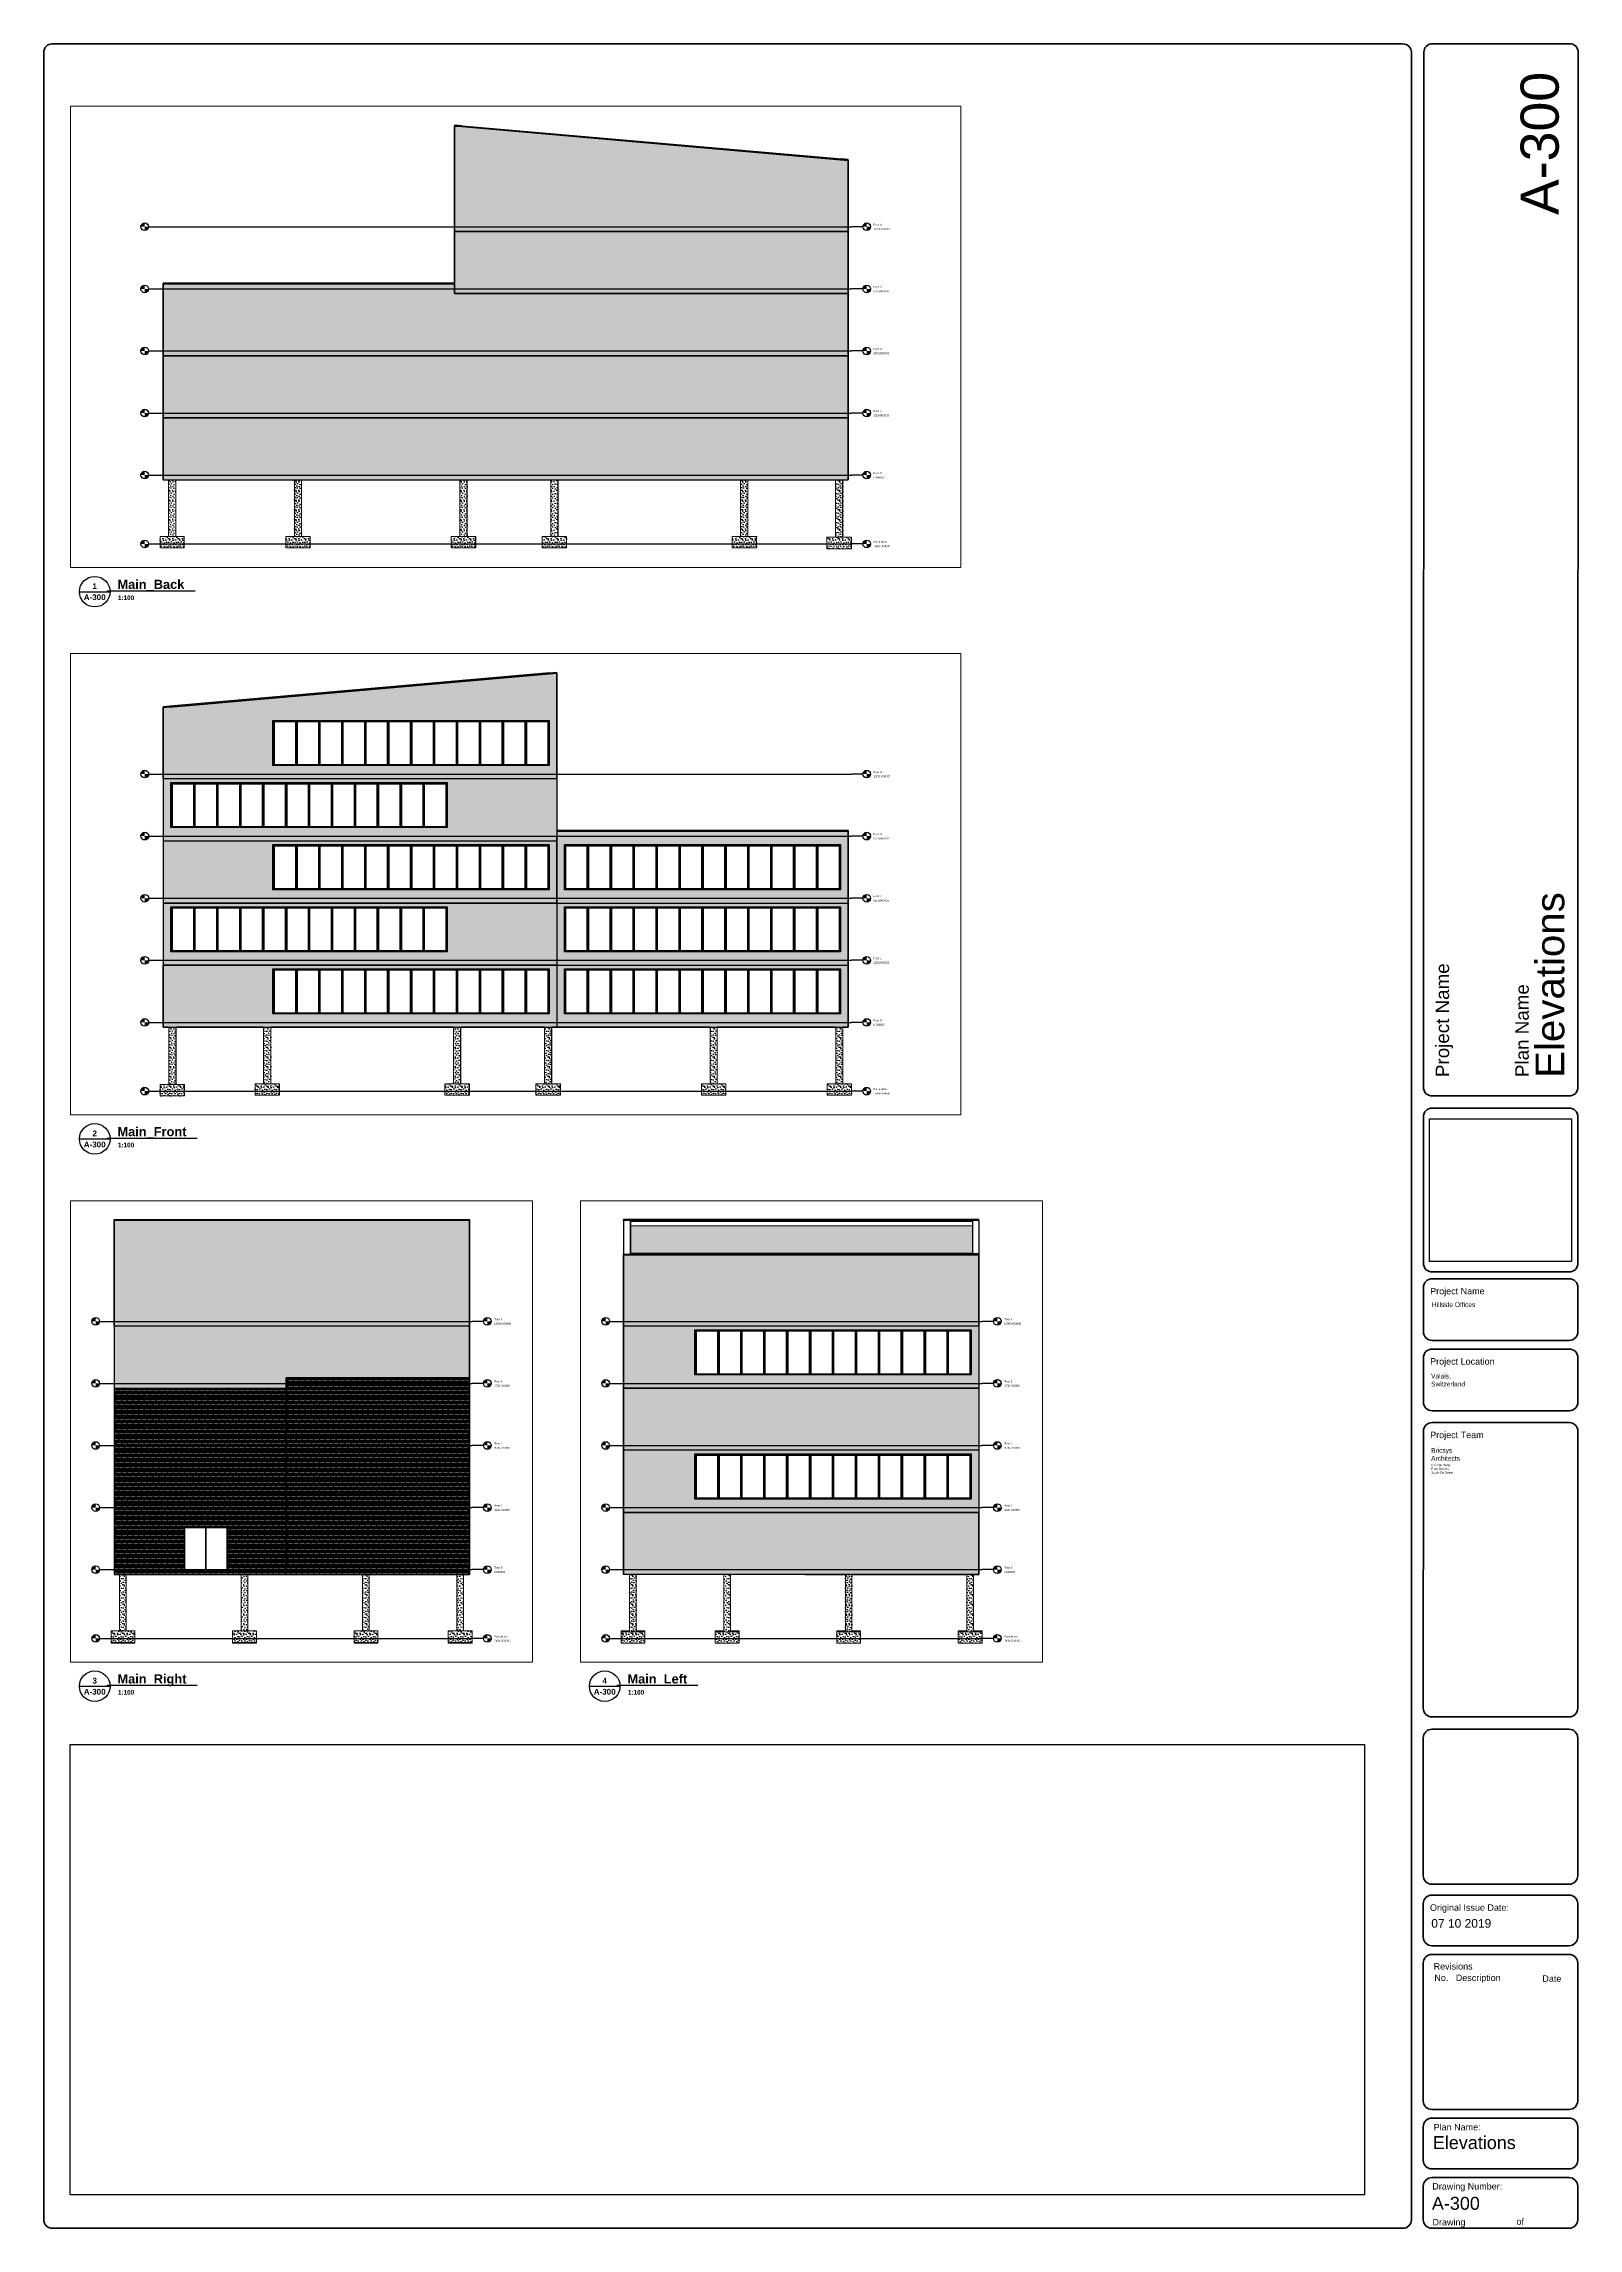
# Paper-space layout 'A0' of a CAD drawing. Header units: millimetres. Extents: x 11 to 814, y 3 to 1147.
# The model-space entities are those that its viewports show. They can reach past a viewport. Long polylines and large blocks are cut down to what shows.
import ezdxf
from ezdxf.enums import TextEntityAlignment as Align

# ---------------------------------------------------------------- set-up
doc = ezdxf.new("R2018")
doc.units = ezdxf.units.MM
doc.linetypes.add('DASHED', pattern=[19.05, 12.7, -6.35])
doc.layers.get('0').update_dxf_attribs({"true_color": 0xdfdfdf})
for name, color, linetype in [('Background_0', 7, 'Continuous'), ('Background_Back bricks', 7, 'Continuous'), ('Background_DOOR_FRAME', 253, 'Continuous'), ('Background_DOOR_PANEL', 255, 'Continuous'), ('Background_Front bricks', 7, 'Continuous'), ('Background_GLASS', 161, 'Continuous'), ('Background_WINDOW_FRAME', 253, 'Continuous'), ('Elevation_Back bricks', 7, 'Continuous'), ('Elevation_Front bricks', 7, 'Continuous'), ('Title Block Text', 251, 'Continuous'), ('Viewport border', 7, 'Continuous')]:
    doc.layers.add(name, color=color, linetype=linetype)
for name, color, linetype, lineweight in [('Background_Air', 7, 'Continuous', 9), ('Background_Concrete_ Reinforced', 7, 'Continuous', 9), ('Background_Gravel', 7, 'Continuous', 9), ('Background_Insulation_ Extruded Polystyrene', 7, 'Continuous', 9), ('Elevation_Concrete_ Reinforced', 252, 'Continuous', 25), ('Elevation_Gravel', 254, 'Continuous', 0), ('Frame Borders', 8, 'Continuous', 40)]:
    doc.layers.add(name, color=color, linetype=linetype, lineweight=lineweight)
doc.layers.add('Background_DETAIL_OBJECTS', color=7, linetype='Continuous', true_color=0xdfdfdf)
doc.layers.add('BIM_VIEWPORTS', color=7, linetype='Continuous', plot=False)
doc.styles.add('Bold', font='arialbd.ttf')
doc.styles.get("Standard").update_dxf_attribs({"font": 'arial.ttf'})
picture_1 = doc.add_image_def('image1.png', size_in_pixel=(256, 256))
picture_2 = doc.add_image_def('image2.png', size_in_pixel=(1920, 668))

# ---------------------------------------------------------------- blocks, each defined once
blk = doc.blocks.new('View Label')
blk.add_line((4.7, -12.7), (20.7, -12.7))
at = {"lineweight": 25}
blk.add_circle((12.7, -12.7), 8, dxfattribs=at)
at = {"ltscale": 15, "style": 'Bold', "flags": 8}
for tag, p in [('View#', (12.7, -9.8)), ('Sheet#', (12.7, -15.6))]:
    blk.add_attdef(tag, text='', height=3, dxfattribs=at).set_placement(p, align=Align.MIDDLE_CENTER)
blk.add_attdef('VIEWTITLE', text='', height=4.8, dxfattribs=at).set_placement((19, -12.7), align=Align.BOTTOM_LEFT)
blk.add_attdef('SCALE', text='', height=2.4, dxfattribs=at).set_placement((24.8, -14.7), align=Align.TOP_LEFT)
blk = doc.blocks.new('Titleblock A0')
at = {"layer": 'Frame Borders', "color": 0}
for points in [[(722.4, 1138), (794.2, 1138, -0.414214), (798.7, 1133.5), (798.5, 594.4, -0.414214), (794, 589.9), (722.2, 589.9, -0.414214), (717.7, 594.4), (717.9, 1133.5, -0.414214)], [(0, 1137.9), (706.9, 1137.9, -0.414214), (711.4, 1133.5), (711.4, 4.4, -0.414214), (706.9, 0), (0, 0, -0.414214), (-4.4, 4.4), (-4.4, 1133.5, -0.414214)], [(722.2, 583.5), (794, 583.5, -0.414214), (798.5, 579), (798.5, 502.7, -0.414214), (794, 498.2), (722.2, 498.2, -0.414214), (717.7, 502.7), (717.7, 579, -0.414214)], [(722.2, 494.6), (794, 494.6, -0.414214), (798.5, 490.1), (798.5, 467, -0.414214), (794, 462.5), (722.2, 462.5, -0.414214), (717.7, 467), (717.7, 490.1, -0.414214)], [(722.2, 458), (794, 458, -0.414214), (798.5, 453.5), (798.5, 430.4, -0.414214), (794, 425.9), (722.2, 425.9, -0.414214), (717.7, 430.4), (717.7, 453.5, -0.414214)], [(722.2, 419.7), (794, 419.7, -0.414214), (798.5, 415.2), (798.4, 270.9, -0.414214), (793.9, 266.4), (722.1, 266.4, -0.414214), (717.6, 270.9), (717.7, 415.2, -0.414214)], [(722.1, 260), (793.9, 260, -0.414214), (798.4, 255.5), (798.4, 183.7, -0.414214), (793.9, 179.2), (722.1, 179.2, -0.414214), (717.6, 183.7), (717.6, 255.5, -0.414214)], [(793.9, 173.6), (722.1, 173.6, 0.414214), (717.6, 169.1), (717.6, 151.7, 0.414214), (722.1, 147.2), (793.9, 147.2, 0.414214), (798.4, 151.7), (798.4, 169.1, 0.414214)], [(722.1, 142.7), (793.9, 142.7, -0.414214), (798.4, 138.2), (798.4, 66.3, -0.414214), (793.9, 61.9), (722.1, 61.9, -0.414214), (717.6, 66.3), (717.6, 138.2, -0.414214)], [(793.9, 57.4), (722.1, 57.4, 0.414214), (717.6, 52.9), (717.6, 35.4, 0.414214), (722.1, 30.9), (793.9, 30.9, 0.414214), (798.4, 35.4), (798.4, 52.9, 0.414214)], [(793.9, 26.4), (722.1, 26.4, 0.414214), (717.6, 21.9), (717.6, 4.5, 0.414214), (722.1, 0), (793.9, 0, 0.414214), (798.4, 4.5), (798.4, 21.9, 0.414214)]]:
    blk.add_lwpolyline(points, format="xyb", close=True, dxfattribs=at)
blk.add_attdef('DWGNum', (788.5, 1048.7), '', height=20, rotation=90, dxfattribs=at)
blk.add_attdef('DWGNum', (722.1, 9.6), '', height=6.74, dxfattribs=at)
at = {"layer": 'Title Block Text', "color": 0}
for s, p in [('Project Name', (731.1, 599.7)), ('Plan Name', (772.8, 599.7))]:
    blk.add_text(s, height=7, rotation=90, dxfattribs=at).set_placement(p)
for s, height, p in [('Project Name', 3.368, (721.2, 486.5)), ('Project Location', 3.368, (721.2, 449.9)), ('Project Team', 3.368, (721.2, 411.6)), ('Original Issue Date:', 3.368, (721.1, 165.4)), ('Revisions', 3.37, (723, 134.8)), ('No.', 3.37, (723.4, 128.8)), ('Description', 3.368, (734.6, 128.8)), ('Date', 3.37, (779.9, 128.4)), ('Plan Name:', 3.37, (723, 51)), ('Drawing Number:', 3.368, (722.3, 20.2)), ('Drawing', 3.37, (722.4, 1.5)), ('of', 3.37, (766.4, 1.8))]:
    blk.add_text(s, height=height, dxfattribs=at).set_placement(p)
blk.add_attdef('DWGNAME', (791.4, 599.3), '', height=15, rotation=90, dxfattribs=at)
at = {"layer": 'Title Block Text', "color": 0, "lineweight": 30, "flags": 1}
blk.add_attdef('<Name>', text='', height=15, rotation=90, dxfattribs=at).set_placement((735.2, 600.5), align=Align.TOP_LEFT)
at = {"layer": 'Title Block Text', "color": 0, "lineweight": 30, "flags": 104}
for tag, p in [('<Name>', (722.1, 482.4)), ('<Location>', (721.6, 445.2)), ('<Architect>', (721.6, 406.5))]:
    blk.add_attdef(tag, text='', height=6.36, dxfattribs=at).set_placement(p, align=Align.TOP_LEFT)
at = {"layer": 'Title Block Text', "color": 0}
for tag, p, height in [('< Day Month Year >', (721.8, 156.6), 4.49), ('DWGNAME', (722.6, 41.3), 6.74)]:
    blk.add_attdef(tag, p, '', height=height, dxfattribs=at)
at = {"layer": 'Viewport border'}
image = blk.add_image(picture_1, insert=(720.8, 503.7), size_in_units=(74.3, 74.3), dxfattribs=at)
image.dxf.flags = 7
blk = doc.blocks.new('_StoryIndicator')
h = blk.add_hatch(color=256)
h.paths.add_polyline_path([(-199, 0), (1, 0), (1, 200, 0.4142136)])
h.paths.add_polyline_path([(201, 0), (1, 0), (1, -200, 0.4142136)])
blk.add_line((-200, 0), (-800, 0))
blk.add_circle((-1, 0), 200)
for tag, p in [('STORYNAME', (346, 57)), ('STORYELEVATION', (350, -172))]:
    blk.add_attdef(tag, p, '', height=100)
blk = doc.blocks.new('Main_Back__section__..%5CMainBuilding.dwg', base_point=(4208, -12889))
at = {"layer": 'Elevation_Back bricks'}
h = blk.add_hatch(dxfattribs=at)
h.set_pattern_fill('V_MASONRY200x60', color=256, scale=10, style=0)
h.paths.add_polyline_path([(41228, 7436), (21007, 9205), (20627, 9238), (20627, 3711), (41228, 3711)])
h = blk.add_hatch(dxfattribs=at)
h.set_pattern_fill('V_MASONRY200x60', color=256, scale=10, style=0)
h.paths.add_polyline_path([(20627, 1011), (20627, 961), (20627, 461), (41228, 461), (41228, 3711), (20627, 3711)])
h = blk.add_hatch(dxfattribs=at)
h.set_pattern_fill('V_MASONRY200x60', color=256, scale=10, style=0)
h.paths.add_polyline_path([(5713, 961), (5378, 961), (5378, -2789), (41228, -2789), (41228, 461), (20627, 461), (20627, 961)])
h = blk.add_hatch(dxfattribs=at)
h.set_pattern_fill('V_MASONRY200x60', color=256, scale=10, style=0)
h.paths.add_polyline_path([(41228, -6039), (41228, -2789), (5378, -2789), (5378, -6039)])
h = blk.add_hatch(dxfattribs=at)
h.set_pattern_fill('V_MASONRY200x60', color=256, scale=10, style=0)
h.paths.add_polyline_path([(41228, -9289), (41228, -6039), (5378, -6039), (5378, -9289), (5659, -9289), (6029, -9289), (12237, -9289), (12607, -9289), (20894, -9289), (21264, -9289), (21279, -9289), (25653, -9289), (26023, -9289), (26038, -9289), (35592, -9289), (35962, -9289), (35977, -9289), (40560, -9289), (40930, -9289), (40945, -9289)])
at = {"layer": 'Elevation_Concrete_ Reinforced'}
h = blk.add_hatch(dxfattribs=at)
h.set_pattern_fill('DOTS2', color=256, scale=20, style=0)
h.paths.add_polyline_path([(6029, -12249), (6029, -9289), (5659, -9289), (5659, -12249)])
h = blk.add_hatch(dxfattribs=at)
h.set_pattern_fill('DOTS2', color=256, scale=20, style=0)
h.paths.add_polyline_path([(12607, -12249), (12607, -9289), (12237, -9289), (12237, -12249)])
h = blk.add_hatch(dxfattribs=at)
h.set_pattern_fill('DOTS2', color=256, scale=20, style=0)
h.paths.add_polyline_path([(21264, -12249), (21264, -9289), (20894, -9289), (20894, -12249)])
h = blk.add_hatch(dxfattribs=at)
h.set_pattern_fill('DOTS2', color=256, scale=20, style=0)
h.paths.add_polyline_path([(21279, -12249), (21279, -9289), (21264, -9289), (21264, -12249)])
h = blk.add_hatch(dxfattribs=at)
h.set_pattern_fill('DOTS2', color=256, scale=20, style=0)
h.paths.add_polyline_path([(26023, -12249), (26023, -9289), (25653, -9289), (25653, -12249)])
h = blk.add_hatch(dxfattribs=at)
h.set_pattern_fill('DOTS2', color=256, scale=20, style=0)
h.paths.add_polyline_path([(26038, -12249), (26038, -9289), (26023, -9289), (26023, -12249)])
h = blk.add_hatch(dxfattribs=at)
h.set_pattern_fill('DOTS2', color=256, scale=20, style=0)
h.paths.add_polyline_path([(35962, -12249), (35962, -9289), (35592, -9289), (35592, -12249)])
h = blk.add_hatch(dxfattribs=at)
h.set_pattern_fill('DOTS2', color=256, scale=20, style=0)
h.paths.add_polyline_path([(35977, -12249), (35977, -9289), (35962, -9289), (35962, -12249)])
h = blk.add_hatch(dxfattribs=at)
h.set_pattern_fill('DOTS2', color=256, scale=20, style=0)
h.paths.add_polyline_path([(40930, -12289), (40930, -9289), (40560, -9289), (40560, -12289)])
h = blk.add_hatch(dxfattribs=at)
h.set_pattern_fill('DOTS2', color=256, scale=20, style=0)
h.paths.add_polyline_path([(40945, -12289), (40945, -9289), (40930, -9289), (40930, -12289)])
h = blk.add_hatch(dxfattribs=at)
h.set_pattern_fill('DOTS2', color=256, scale=20, style=0)
h.paths.add_polyline_path([(6029, -12249), (5659, -12249), (5210, -12249), (5210, -12849), (6479, -12849), (6479, -12249)])
h = blk.add_hatch(dxfattribs=at)
h.set_pattern_fill('DOTS2', color=256, scale=20, style=0)
h.paths.add_polyline_path([(12607, -12249), (12237, -12249), (11788, -12249), (11788, -12849), (13057, -12849), (13057, -12249)])
h = blk.add_hatch(dxfattribs=at)
h.set_pattern_fill('DOTS2', color=256, scale=20, style=0)
h.paths.add_polyline_path([(21279, -12249), (21264, -12249), (20894, -12249), (20460, -12249), (20445, -12249), (20445, -12849), (21714, -12849), (21714, -12249)])
h = blk.add_hatch(dxfattribs=at)
h.set_pattern_fill('DOTS2', color=256, scale=20, style=0)
h.paths.add_polyline_path([(21729, -12849), (21729, -12249), (21714, -12249), (21714, -12849)])
h = blk.add_hatch(dxfattribs=at)
h.set_pattern_fill('DOTS2', color=256, scale=20, style=0)
h.paths.add_polyline_path([(26038, -12249), (26023, -12249), (25653, -12249), (25218, -12249), (25203, -12249), (25203, -12849), (26473, -12849), (26473, -12249)])
h = blk.add_hatch(dxfattribs=at)
h.set_pattern_fill('DOTS2', color=256, scale=20, style=0)
h.paths.add_polyline_path([(26488, -12849), (26488, -12249), (26473, -12249), (26473, -12849)])
h = blk.add_hatch(dxfattribs=at)
h.set_pattern_fill('DOTS2', color=256, scale=20, style=0)
h.paths.add_polyline_path([(35977, -12249), (35962, -12249), (35592, -12249), (35158, -12249), (35143, -12249), (35143, -12849), (36412, -12849), (36412, -12249)])
h = blk.add_hatch(dxfattribs=at)
h.set_pattern_fill('DOTS2', color=256, scale=20, style=0)
h.paths.add_polyline_path([(36427, -12849), (36427, -12249), (36412, -12249), (36412, -12849)])
h = blk.add_hatch(dxfattribs=at)
h.set_pattern_fill('DOTS2', color=256, scale=20, style=0)
h.paths.add_polyline_path([(40945, -12289), (40930, -12289), (40560, -12289), (40126, -12289), (40111, -12289), (40111, -12889), (41380, -12889), (41380, -12289)])
h = blk.add_hatch(dxfattribs=at)
h.set_pattern_fill('DOTS2', color=256, scale=20, style=0)
h.paths.add_polyline_path([(41395, -12889), (41395, -12289), (41380, -12289), (41380, -12889)])
for p, q in [((5210, 3961), (41395, 3961)), ((5210, 3961), (41395, 3961)), ((5210, 711), (41395, 711)), ((5210, 711), (41395, 711)), ((5210, -2539), (41395, -2539)), ((5210, -2539), (41395, -2539)), ((5210, -2539), (41395, -2539)), ((5210, -5789), (41395, -5789)), ((5210, -5789), (41395, -5789)), ((5210, -5789), (41395, -5789)), ((5210, -9039), (41395, -9039)), ((5210, -9039), (41395, -9039)), ((5210, -9039), (41395, -9039)), ((5210, -12639), (41395, -12639))]:
    blk.add_line(p, q)
at = {"layer": 'Background_Back bricks', "extrusion": (0, 1, 0)}
for p, q in [((41228, 7436), (20627, 9238)), ((20627, 9238), (20627, 3711)), ((41228, 3711), (41228, 7436)), ((20627, 3711), (41228, 3711)), ((41228, 3711), (20627, 3711)), ((20627, 3711), (20627, 461)), ((41228, 461), (41228, 3711)), ((20627, 961), (5378, 961)), ((5378, 961), (5378, -2789)), ((20627, 461), (20627, 961)), ((20627, 461), (41228, 461)), ((41228, 461), (20627, 461)), ((41228, -2789), (41228, 461)), ((41228, -2789), (5378, -2789)), ((5378, -2789), (5378, -6039)), ((5378, -2789), (41228, -2789)), ((41228, -6039), (41228, -2789)), ((41228, -6039), (5378, -6039)), ((5378, -6039), (5378, -9289)), ((5378, -6039), (41228, -6039)), ((41228, -9289), (41228, -6039)), ((5378, -9289), (41228, -9289))]:
    blk.add_line(p, q, dxfattribs=at)
at = {"layer": 'Background_Concrete_ Reinforced', "extrusion": (0, 1, 0)}
for p, q in [((5659, -9289), (5659, -12249)), ((6029, -12249), (6029, -9289)), ((6029, -12249), (6029, -9289)), ((12237, -9289), (12237, -12249)), ((12607, -12249), (12607, -9289)), ((12607, -12249), (12607, -9289)), ((20894, -9289), (20894, -12249)), ((21264, -12249), (21264, -9289)), ((21264, -12249), (21264, -9289)), ((21279, -12249), (21279, -9289)), ((21279, -12249), (21279, -9289)), ((25653, -9289), (25653, -12249)), ((26023, -12249), (26023, -9289)), ((26023, -12249), (26023, -9289)), ((26038, -12249), (26038, -9289)), ((26038, -12249), (26038, -9289)), ((35592, -9289), (35592, -12249)), ((35962, -12249), (35962, -9289)), ((35962, -12249), (35962, -9289)), ((35977, -12249), (35977, -9289)), ((35977, -12249), (35977, -9289)), ((40560, -9289), (40560, -12289)), ((40930, -12289), (40930, -9289)), ((40930, -12289), (40930, -9289)), ((40945, -12289), (40945, -9289)), ((40945, -9289), (40945, -12289)), ((5210, -12249), (5659, -12249)), ((5210, -12249), (5210, -12849)), ((5210, -12249), (5210, -12249)), ((5210, -12249), (6479, -12249)), ((6029, -12249), (5659, -12249)), ((6029, -12249), (6479, -12249)), ((6029, -12249), (6029, -12249)), ((6479, -12249), (6479, -12849)), ((6479, -12249), (6479, -12849)), ((11788, -12249), (12237, -12249)), ((11788, -12249), (11788, -12849)), ((11788, -12249), (11788, -12249)), ((11788, -12249), (13057, -12249)), ((12607, -12249), (12237, -12249)), ((12607, -12249), (13057, -12249)), ((12607, -12249), (12607, -12249)), ((13057, -12249), (13057, -12849)), ((13057, -12249), (13057, -12849)), ((20445, -12249), (20894, -12249)), ((20445, -12249), (20445, -12849)), ((20445, -12249), (21714, -12249)), ((20445, -12249), (20445, -12249)), ((20460, -12249), (20894, -12249)), ((20460, -12249), (20894, -12249)), ((20460, -12249), (20460, -12249)), ((20460, -12249), (20460, -12249)), ((21264, -12249), (20894, -12249)), ((21264, -12249), (21729, -12249)), ((21264, -12249), (21714, -12249)), ((21264, -12249), (21264, -12249)), ((21279, -12249), (21264, -12249)), ((21279, -12249), (21729, -12249)), ((21279, -12249), (21279, -12249)), ((21714, -12249), (21714, -12849)), ((21714, -12249), (21714, -12849)), ((21729, -12249), (21729, -12849)), ((21729, -12249), (21729, -12849)), ((25203, -12249), (25653, -12249)), ((25203, -12249), (25203, -12849)), ((25203, -12249), (25203, -12249)), ((25203, -12249), (26473, -12249)), ((25218, -12249), (25653, -12249)), ((25218, -12249), (25653, -12249)), ((25218, -12249), (25218, -12249)), ((25218, -12249), (25218, -12249)), ((26023, -12249), (25653, -12249)), ((26023, -12249), (26488, -12249)), ((26023, -12249), (26473, -12249)), ((26023, -12249), (26023, -12249)), ((26038, -12249), (26023, -12249)), ((26038, -12249), (26488, -12249)), ((26038, -12249), (26038, -12249)), ((26473, -12249), (26473, -12849)), ((26473, -12249), (26473, -12849)), ((26488, -12249), (26488, -12849)), ((26488, -12249), (26488, -12849)), ((35143, -12249), (35592, -12249)), ((35143, -12249), (35143, -12249)), ((35143, -12249), (36412, -12249)), ((35143, -12249), (35143, -12849)), ((35158, -12249), (35592, -12249)), ((35158, -12249), (35592, -12249)), ((35158, -12249), (35158, -12249)), ((35158, -12249), (35158, -12249)), ((35962, -12249), (35592, -12249)), ((35962, -12249), (36427, -12249)), ((35962, -12249), (36412, -12249)), ((35977, -12249), (35962, -12249)), ((35962, -12249), (35962, -12249)), ((35977, -12249), (36427, -12249)), ((35977, -12249), (35977, -12249)), ((36412, -12249), (36412, -12849)), ((36412, -12249), (36412, -12849)), ((36427, -12249), (36427, -12849)), ((36427, -12249), (36427, -12849)), ((40111, -12289), (40560, -12289)), ((40111, -12289), (40111, -12889)), ((40111, -12289), (40111, -12289)), ((40111, -12289), (41380, -12289)), ((40126, -12289), (40560, -12289)), ((40126, -12289), (40560, -12289)), ((40126, -12289), (40126, -12289)), ((40126, -12289), (40126, -12289)), ((40930, -12289), (40560, -12289)), ((40930, -12289), (41395, -12289)), ((40930, -12289), (41380, -12289)), ((40945, -12289), (40930, -12289)), ((40930, -12289), (40930, -12289)), ((40945, -12289), (41395, -12289)), ((40945, -12289), (40945, -12289)), ((41380, -12289), (41380, -12889)), ((41380, -12289), (41380, -12889)), ((41395, -12289), (41395, -12889)), ((41395, -12289), (41395, -12889)), ((6479, -12849), (5210, -12849)), ((6479, -12849), (6479, -12849)), ((13057, -12849), (11788, -12849)), ((13057, -12849), (13057, -12849)), ((21714, -12849), (20445, -12849)), ((21729, -12849), (21714, -12849)), ((21714, -12849), (21714, -12849)), ((21729, -12849), (21729, -12849)), ((26473, -12849), (25203, -12849)), ((26473, -12849), (26473, -12849)), ((26488, -12849), (26473, -12849)), ((26488, -12849), (26488, -12849)), ((36412, -12849), (35143, -12849)), ((36412, -12849), (36412, -12849)), ((36427, -12849), (36412, -12849)), ((36427, -12849), (36427, -12849)), ((41380, -12889), (40111, -12889)), ((41395, -12889), (41380, -12889)), ((41380, -12889), (41380, -12889)), ((41395, -12889), (41395, -12889))]:
    blk.add_line(p, q, dxfattribs=at)
at = {"layer": 'Background_DETAIL_OBJECTS', "extrusion": (0, 1, 0)}
for p, q in [((20627, 9289), (20627, 9238)), ((21012, 9255), (20627, 9289)), ((20627, 9238), (21007, 9205)), ((21012, 9255), (21007, 9205)), ((21007, 9205), (21012, 9255)), ((21007, 9205), (41228, 7436)), ((21012, 9255), (21012, 9255)), ((21012, 9255), (41228, 7486)), ((21012, 9255), (40892, 7516)), ((21012, 9255), (21012, 9255)), ((21012, 9255), (21012, 9255)), ((40892, 7516), (40892, 7516)), ((40896, 7515), (40892, 7516)), ((40892, 7516), (40892, 7516)), ((41228, 7486), (40896, 7515)), ((41228, 7436), (41228, 7486)), ((41228, 7436), (41228, 7486)), ((5378, 1011), (5378, 1011)), ((5713, 1011), (5378, 1011)), ((5710, 1011), (5378, 1011)), ((5378, 961), (5378, 1011)), ((5713, 961), (5378, 961)), ((5710, 1011), (5710, 1011)), ((20627, 1011), (5710, 1011)), ((5713, 1011), (20627, 1011)), ((5713, 961), (5713, 1011)), ((5713, 1011), (5713, 961)), ((20627, 961), (5713, 961)), ((20627, 1011), (20627, 961))]:
    blk.add_line(p, q, dxfattribs=at)
at = {"layer": 'Background_Front bricks', "extrusion": (0, 1, 0)}
for p, q in [((20627, 3711), (20627, 9238)), ((41228, 7436), (41227, 7436)), ((41228, 7436), (41228, 3711)), ((41228, 7436), (41228, 3711)), ((20627, 461), (20627, 3711)), ((41228, 3711), (41227, 3711)), ((41227, 3711), (41228, 3711)), ((41228, 3711), (41228, 461)), ((41228, 3711), (41228, 461)), ((5378, -2789), (5378, 961)), ((41228, 461), (41227, 461)), ((41227, 461), (41228, 461)), ((41228, 461), (41228, -2789)), ((41228, 461), (41228, -2789)), ((5378, -6039), (5378, -2789)), ((41228, -2789), (41227, -2789)), ((41227, -2789), (41228, -2789)), ((41228, -2789), (41228, -6039)), ((41228, -2789), (41228, -6039)), ((5378, -9289), (5378, -6039)), ((41227, -6039), (41228, -6039)), ((41228, -6039), (41227, -6039)), ((41228, -6039), (41228, -9289)), ((41228, -6039), (41228, -9289)), ((41227, -9289), (41228, -9289))]:
    blk.add_line(p, q, dxfattribs=at)
at = {"rotation": 180}
for p in [(4410, 3961), (4410, 3961), (4410, 711), (4410, 711), (4410, -2539), (4410, -2539), (4410, -2539), (4410, -5789), (4410, -5789), (4410, -5789), (4410, -9039), (4410, -9039), (4410, -9039), (4410, -12639)]:
    blk.add_blockref('_StoryIndicator', p, dxfattribs=at)
for p, values in [((42196, 3961), {'STORYNAME': 'Floor 4', 'STORYELEVATION': '13000.000000'}), ((42196, 3961), {'STORYNAME': 'Floor 4', 'STORYELEVATION': '13000.000000'}), ((42196, 711), {'STORYNAME': 'Floor 3', 'STORYELEVATION': '9750.000000'}), ((42196, 711), {'STORYNAME': 'Floor 3', 'STORYELEVATION': '9750.000000'}), ((42196, -2539), {'STORYNAME': 'Floor 2', 'STORYELEVATION': '6500.000000'}), ((42196, -2539), {'STORYNAME': 'Floor 2', 'STORYELEVATION': '6500.000000'}), ((42196, -2539), {'STORYNAME': 'Floor 2', 'STORYELEVATION': '6500.000000'}), ((42196, -5789), {'STORYNAME': 'Floor 1', 'STORYELEVATION': '3250.000000'}), ((42196, -5789), {'STORYNAME': 'Floor 1', 'STORYELEVATION': '3250.000000'}), ((42196, -5789), {'STORYNAME': 'Floor 1', 'STORYELEVATION': '3250.000000'}), ((42196, -9039), {'STORYNAME': 'Floor 0', 'STORYELEVATION': '0.000000'}), ((42196, -9039), {'STORYNAME': 'Floor 0', 'STORYELEVATION': '0.000000'}), ((42196, -9039), {'STORYNAME': 'Floor 0', 'STORYELEVATION': '0.000000'}), ((42196, -12639), {'STORYNAME': 'Foundation', 'STORYELEVATION': '-3600.000000'})]:
    blk.add_blockref('_StoryIndicator', p).add_auto_attribs(values)
blk = doc.blocks.new('Main_Front__section__..%5CMainBuilding.dwg', base_point=(4208, -12889))
at = {"layer": 'Elevation_Concrete_ Reinforced'}
h = blk.add_hatch(dxfattribs=at)
h.set_pattern_fill('DOTS2', color=256, scale=20, style=0)
h.paths.add_polyline_path([(6029, -12289), (6029, -9289), (5660, -9289), (5660, -12289)])
h = blk.add_hatch(dxfattribs=at)
h.set_pattern_fill('DOTS2', color=256, scale=20, style=0)
h.paths.add_polyline_path([(6029, -9289), (6029, -12289), (6044, -12289), (6044, -9289)])
h = blk.add_hatch(dxfattribs=at)
h.set_pattern_fill('DOTS2', color=256, scale=20, style=0)
h.paths.add_polyline_path([(10628, -9289), (10628, -12249), (10998, -12249), (10998, -9289)])
h = blk.add_hatch(dxfattribs=at)
h.set_pattern_fill('DOTS2', color=256, scale=20, style=0)
h.paths.add_polyline_path([(10998, -9289), (10998, -12249), (11012, -12249), (11012, -9289)])
h = blk.add_hatch(dxfattribs=at)
h.set_pattern_fill('DOTS2', color=256, scale=20, style=0)
h.paths.add_polyline_path([(20567, -9289), (20567, -12249), (20937, -12249), (20937, -9289)])
h = blk.add_hatch(dxfattribs=at)
h.set_pattern_fill('DOTS2', color=256, scale=20, style=0)
h.paths.add_polyline_path([(20937, -9289), (20937, -12249), (20952, -12249), (20952, -9289)])
h = blk.add_hatch(dxfattribs=at)
h.set_pattern_fill('DOTS2', color=256, scale=20, style=0)
h.paths.add_polyline_path([(25326, -9289), (25326, -12249), (25696, -12249), (25696, -9289)])
h = blk.add_hatch(dxfattribs=at)
h.set_pattern_fill('DOTS2', color=256, scale=20, style=0)
h.paths.add_polyline_path([(25696, -9289), (25696, -12249), (25710, -12249), (25710, -9289)])
h = blk.add_hatch(dxfattribs=at)
h.set_pattern_fill('DOTS2', color=256, scale=20, style=0)
h.paths.add_polyline_path([(33997, -9289), (33997, -12249), (34367, -12249), (34367, -9289)])
h = blk.add_hatch(dxfattribs=at)
h.set_pattern_fill('DOTS2', color=256, scale=20, style=0)
h.paths.add_polyline_path([(40575, -9289), (40575, -12249), (40945, -12249), (40945, -9289)])
h = blk.add_hatch(dxfattribs=at)
h.set_pattern_fill('DOTS2', color=256, scale=20, style=0)
h.paths.add_polyline_path([(6479, -12889), (6479, -12289), (6044, -12289), (6029, -12289), (5660, -12289), (5210, -12289), (5210, -12889), (5225, -12889)])
h = blk.add_hatch(dxfattribs=at)
h.set_pattern_fill('DOTS2', color=256, scale=20, style=0)
h.paths.add_polyline_path([(6479, -12289), (6479, -12889), (6494, -12889), (6494, -12289)])
h = blk.add_hatch(dxfattribs=at)
h.set_pattern_fill('DOTS2', color=256, scale=20, style=0)
h.paths.add_polyline_path([(11447, -12849), (11447, -12249), (11012, -12249), (10998, -12249), (10628, -12249), (10178, -12249), (10178, -12849), (10193, -12849)])
h = blk.add_hatch(dxfattribs=at)
h.set_pattern_fill('DOTS2', color=256, scale=20, style=0)
h.paths.add_polyline_path([(11447, -12249), (11447, -12849), (11462, -12849), (11462, -12249)])
h = blk.add_hatch(dxfattribs=at)
h.set_pattern_fill('DOTS2', color=256, scale=20, style=0)
h.paths.add_polyline_path([(21387, -12849), (21387, -12249), (20952, -12249), (20937, -12249), (20567, -12249), (20117, -12249), (20117, -12849), (20132, -12849)])
h = blk.add_hatch(dxfattribs=at)
h.set_pattern_fill('DOTS2', color=256, scale=20, style=0)
h.paths.add_polyline_path([(21387, -12249), (21387, -12849), (21402, -12849), (21402, -12249)])
h = blk.add_hatch(dxfattribs=at)
h.set_pattern_fill('DOTS2', color=256, scale=20, style=0)
h.paths.add_polyline_path([(26145, -12849), (26145, -12249), (25710, -12249), (25696, -12249), (25326, -12249), (24876, -12249), (24876, -12849), (24891, -12849)])
h = blk.add_hatch(dxfattribs=at)
h.set_pattern_fill('DOTS2', color=256, scale=20, style=0)
h.paths.add_polyline_path([(26145, -12249), (26145, -12849), (26160, -12849), (26160, -12249)])
h = blk.add_hatch(dxfattribs=at)
h.set_pattern_fill('DOTS2', color=256, scale=20, style=0)
h.paths.add_polyline_path([(34817, -12849), (34817, -12249), (34367, -12249), (33997, -12249), (33548, -12249), (33548, -12849)])
h = blk.add_hatch(dxfattribs=at)
h.set_pattern_fill('DOTS2', color=256, scale=20, style=0)
h.paths.add_polyline_path([(41395, -12849), (41395, -12249), (40945, -12249), (40575, -12249), (40126, -12249), (40126, -12849)])
at = {"layer": 'Elevation_Front bricks'}
h = blk.add_hatch(dxfattribs=at)
h.set_pattern_fill('V_MASONRY300x75', color=256, scale=10, style=0)
h.paths.add_polyline_path([(25598, 9205), (5718, 7466), (5378, 7436), (5378, 3711), (25977, 3711), (25977, 9238)])
h.paths.add_polyline_path([(11118, 6766), (11178, 6766), (12318, 6766), (12378, 6766), (13518, 6766), (13578, 6766), (14718, 6766), (14778, 6766), (15918, 6766), (15978, 6766), (17118, 6766), (17178, 6766), (18318, 6766), (18378, 6766), (19518, 6766), (19578, 6766), (20718, 6766), (20778, 6766), (21918, 6766), (21978, 6766), (23118, 6766), (23178, 6766), (24318, 6766), (24378, 6766), (25518, 6766), (25578, 6766), (25578, 4406), (25518, 4406), (24378, 4406), (24318, 4406), (23178, 4406), (23118, 4406), (21978, 4406), (21918, 4406), (20778, 4406), (20718, 4406), (19578, 4406), (19518, 4406), (18378, 4406), (18318, 4406), (17178, 4406), (17118, 4406), (15978, 4406), (15918, 4406), (14778, 4406), (14718, 4406), (13578, 4406), (13518, 4406), (12378, 4406), (12318, 4406), (11178, 4406), (11118, 4406)], flags=16)
h = blk.add_hatch(dxfattribs=at)
h.set_pattern_fill('V_MASONRY300x75', color=256, scale=10, style=0)
h.paths.add_polyline_path([(25977, 961), (25977, 1011), (25977, 3711), (5378, 3711), (5378, 461), (25977, 461), (25977, 631), (25977, 656)])
h.paths.add_polyline_path([(5777, 3516), (5837, 3516), (6977, 3516), (7037, 3516), (8177, 3516), (8237, 3516), (9377, 3516), (9437, 3516), (10577, 3516), (10637, 3516), (11777, 3516), (11837, 3516), (12977, 3516), (13037, 3516), (14177, 3516), (14237, 3516), (15377, 3516), (15437, 3516), (16577, 3516), (16637, 3516), (17777, 3516), (17837, 3516), (18977, 3516), (19037, 3516), (20177, 3516), (20237, 3516), (20237, 1156), (20177, 1156), (19037, 1156), (18977, 1156), (17837, 1156), (17777, 1156), (16637, 1156), (16577, 1156), (15437, 1156), (15377, 1156), (14237, 1156), (14177, 1156), (13037, 1156), (12977, 1156), (11837, 1156), (11777, 1156), (10637, 1156), (10577, 1156), (9437, 1156), (9377, 1156), (8237, 1156), (8177, 1156), (7037, 1156), (6977, 1156), (5837, 1156), (5777, 1156)], flags=16)
h = blk.add_hatch(dxfattribs=at)
h.set_pattern_fill('V_MASONRY300x75', color=256, scale=10, style=0)
h.paths.add_polyline_path([(5378, -2789), (25977, -2789), (25977, 461), (5378, 461)])
h.paths.add_polyline_path([(11118, 266), (11178, 266), (12318, 266), (12378, 266), (13518, 266), (13578, 266), (14718, 266), (14778, 266), (15918, 266), (15978, 266), (17118, 266), (17178, 266), (18318, 266), (18378, 266), (19518, 266), (19578, 266), (20718, 266), (20778, 266), (21918, 266), (21978, 266), (23118, 266), (23178, 266), (24318, 266), (24378, 266), (25518, 266), (25578, 266), (25578, -2094), (25518, -2094), (24378, -2094), (24318, -2094), (23178, -2094), (23118, -2094), (21978, -2094), (21918, -2094), (20778, -2094), (20718, -2094), (19578, -2094), (19518, -2094), (18378, -2094), (18318, -2094), (17178, -2094), (17118, -2094), (15978, -2094), (15918, -2094), (14778, -2094), (14718, -2094), (13578, -2094), (13518, -2094), (12378, -2094), (12318, -2094), (11178, -2094), (11118, -2094)], flags=16)
h = blk.add_hatch(dxfattribs=at)
h.set_pattern_fill('V_MASONRY300x75', color=256, scale=10, style=0)
h.paths.add_polyline_path([(41227, 961), (25977, 961), (25977, 656), (25977, 631), (25977, 461), (25977, -2789), (41227, -2789)])
h.paths.add_polyline_path([(26368, 266), (26428, 266), (27568, 266), (27628, 266), (28768, 266), (28828, 266), (29968, 266), (30028, 266), (31168, 266), (31228, 266), (32368, 266), (32428, 266), (33568, 266), (33628, 266), (34768, 266), (34828, 266), (35968, 266), (36028, 266), (37168, 266), (37228, 266), (38368, 266), (38428, 266), (39568, 266), (39628, 266), (40768, 266), (40828, 266), (40828, -2094), (40768, -2094), (39628, -2094), (39568, -2094), (38428, -2094), (38368, -2094), (37228, -2094), (37168, -2094), (36028, -2094), (35968, -2094), (34828, -2094), (34768, -2094), (33628, -2094), (33568, -2094), (32428, -2094), (32368, -2094), (31228, -2094), (31168, -2094), (30028, -2094), (29968, -2094), (28828, -2094), (28768, -2094), (27628, -2094), (27568, -2094), (26428, -2094), (26368, -2094)], flags=16)
h = blk.add_hatch(dxfattribs=at)
h.set_pattern_fill('V_MASONRY300x75', color=256, scale=10, style=0)
h.paths.add_polyline_path([(5378, -6039), (25977, -6039), (25977, -2789), (5378, -2789)])
h.paths.add_polyline_path([(5777, -2984), (5837, -2984), (6977, -2984), (7037, -2984), (8177, -2984), (8237, -2984), (9377, -2984), (9437, -2984), (10577, -2984), (10637, -2984), (11777, -2984), (11837, -2984), (12977, -2984), (13037, -2984), (14177, -2984), (14237, -2984), (15377, -2984), (15437, -2984), (16577, -2984), (16637, -2984), (17777, -2984), (17837, -2984), (18977, -2984), (19037, -2984), (20177, -2984), (20237, -2984), (20237, -5344), (20177, -5344), (19037, -5344), (18977, -5344), (17837, -5344), (17777, -5344), (16637, -5344), (16577, -5344), (15437, -5344), (15377, -5344), (14237, -5344), (14177, -5344), (13037, -5344), (12977, -5344), (11837, -5344), (11777, -5344), (10637, -5344), (10577, -5344), (9437, -5344), (9377, -5344), (8237, -5344), (8177, -5344), (7037, -5344), (6977, -5344), (5837, -5344), (5777, -5344)], flags=16)
h = blk.add_hatch(dxfattribs=at)
h.set_pattern_fill('V_MASONRY300x75', color=256, scale=10, style=0)
h.paths.add_polyline_path([(25977, -6039), (41227, -6039), (41227, -2789), (25977, -2789)])
h.paths.add_polyline_path([(26368, -2984), (26428, -2984), (27568, -2984), (27628, -2984), (28768, -2984), (28828, -2984), (29968, -2984), (30028, -2984), (31168, -2984), (31228, -2984), (32368, -2984), (32428, -2984), (33568, -2984), (33628, -2984), (34768, -2984), (34828, -2984), (35968, -2984), (36028, -2984), (37168, -2984), (37228, -2984), (38368, -2984), (38428, -2984), (39568, -2984), (39628, -2984), (40768, -2984), (40828, -2984), (40828, -5344), (40768, -5344), (39628, -5344), (39568, -5344), (38428, -5344), (38368, -5344), (37228, -5344), (37168, -5344), (36028, -5344), (35968, -5344), (34828, -5344), (34768, -5344), (33628, -5344), (33568, -5344), (32428, -5344), (32368, -5344), (31228, -5344), (31168, -5344), (30028, -5344), (29968, -5344), (28828, -5344), (28768, -5344), (27628, -5344), (27568, -5344), (26428, -5344), (26368, -5344)], flags=16)
h = blk.add_hatch(dxfattribs=at)
h.set_pattern_fill('V_MASONRY300x75', color=256, scale=10, style=0)
h.paths.add_polyline_path([(25710, -9289), (25887, -9289), (25977, -9289), (25977, -6039), (5378, -6039), (5378, -9289), (5468, -9289), (5659, -9289), (6029, -9289), (6044, -9289), (10627, -9289), (10998, -9289), (11012, -9289), (20567, -9289), (20937, -9289), (20952, -9289), (25325, -9289), (25696, -9289)])
h.paths.add_polyline_path([(11118, -6234), (11178, -6234), (12318, -6234), (12378, -6234), (13518, -6234), (13578, -6234), (14718, -6234), (14778, -6234), (15918, -6234), (15978, -6234), (17118, -6234), (17178, -6234), (18318, -6234), (18378, -6234), (19518, -6234), (19578, -6234), (20718, -6234), (20778, -6234), (21918, -6234), (21978, -6234), (23118, -6234), (23178, -6234), (24318, -6234), (24378, -6234), (25518, -6234), (25578, -6234), (25578, -8594), (25518, -8594), (24378, -8594), (24318, -8594), (23178, -8594), (23118, -8594), (21978, -8594), (21918, -8594), (20778, -8594), (20718, -8594), (19578, -8594), (19518, -8594), (18378, -8594), (18318, -8594), (17178, -8594), (17118, -8594), (15978, -8594), (15918, -8594), (14778, -8594), (14718, -8594), (13578, -8594), (13518, -8594), (12378, -8594), (12318, -8594), (11178, -8594), (11118, -8594)], flags=16)
h = blk.add_hatch(dxfattribs=at)
h.set_pattern_fill('V_MASONRY300x75', color=256, scale=10, style=0)
h.paths.add_polyline_path([(40945, -9289), (41138, -9289), (41227, -9289), (41227, -6039), (25977, -6039), (25977, -9289), (33997, -9289), (34367, -9289), (40575, -9289)])
h.paths.add_polyline_path([(26368, -6234), (26428, -6234), (27568, -6234), (27628, -6234), (28768, -6234), (28828, -6234), (29968, -6234), (30028, -6234), (31168, -6234), (31228, -6234), (32368, -6234), (32428, -6234), (33568, -6234), (33628, -6234), (34768, -6234), (34828, -6234), (35968, -6234), (36028, -6234), (37168, -6234), (37228, -6234), (38368, -6234), (38428, -6234), (39568, -6234), (39628, -6234), (40768, -6234), (40828, -6234), (40828, -8594), (40768, -8594), (39628, -8594), (39568, -8594), (38428, -8594), (38368, -8594), (37228, -8594), (37168, -8594), (36028, -8594), (35968, -8594), (34828, -8594), (34768, -8594), (33628, -8594), (33568, -8594), (32428, -8594), (32368, -8594), (31228, -8594), (31168, -8594), (30028, -8594), (29968, -8594), (28828, -8594), (28768, -8594), (27628, -8594), (27568, -8594), (26428, -8594), (26368, -8594)], flags=16)
for p, q in [((5210, 3961), (41395, 3961)), ((5210, 3961), (41395, 3961)), ((5210, 711), (41395, 711)), ((5210, 711), (41395, 711)), ((5210, -2539), (41395, -2539)), ((5210, -2539), (41395, -2539)), ((5210, -2539), (41395, -2539)), ((5210, -5789), (41395, -5789)), ((5210, -5789), (41395, -5789)), ((5210, -5789), (41395, -5789)), ((5210, -9039), (41395, -9039)), ((5210, -9039), (41395, -9039)), ((5210, -9039), (41395, -9039)), ((5210, -12639), (41395, -12639))]:
    blk.add_line(p, q)
at = {"layer": 'Background_Back bricks', "extrusion": (0, 1, 0)}
for p, q in [((25977, 9238), (25977, 9238)), ((25977, 9238), (25977, 3711)), ((25977, 3711), (25977, 3711)), ((25977, 3711), (25977, 3711)), ((25977, 3711), (25977, 1011)), ((41227, 961), (41227, 961)), ((41227, 961), (41227, -2789)), ((41227, -2789), (41227, -2789)), ((41227, -2789), (41227, -2789)), ((41227, -2789), (41227, -6039)), ((41227, -6039), (41227, -6039)), ((41227, -6039), (41227, -6039)), ((41227, -6039), (41227, -9289)), ((5378, -9289), (5378, -9289)), ((5468, -9289), (5378, -9289)), ((5659, -9289), (5468, -9289)), ((5468, -9289), (5468, -9289)), ((10627, -9289), (6044, -9289)), ((20567, -9289), (11012, -9289)), ((25325, -9289), (20952, -9289)), ((33997, -9289), (25710, -9289)), ((40575, -9289), (34367, -9289)), ((41138, -9289), (40945, -9289)), ((41138, -9289), (41138, -9289)), ((41227, -9289), (41138, -9289))]:
    blk.add_line(p, q, dxfattribs=at)
at = {"layer": 'Background_Concrete_ Reinforced', "extrusion": (0, 1, 0)}
for p, q in [((25977, 631), (25977, 631)), ((25977, 461), (25977, 461)), ((25977, 461), (25977, 631)), ((25887, -9289), (5468, -9289)), ((5660, -9289), (6029, -9289)), ((5660, -9289), (5660, -12289)), ((6029, -9289), (6029, -9289)), ((6029, -9289), (6044, -9289)), ((6029, -9289), (6029, -12289)), ((6029, -12289), (6029, -9289)), ((6044, -9289), (6044, -9289)), ((6044, -9289), (6044, -12289)), ((6044, -9289), (6044, -12289)), ((10628, -9289), (10628, -12249)), ((10998, -9289), (10998, -12249)), ((10998, -9289), (10998, -12249)), ((11012, -9289), (11012, -12249)), ((11012, -9289), (11012, -12249)), ((20567, -9289), (20567, -12249)), ((20937, -9289), (20937, -12249)), ((20937, -9289), (20937, -12249)), ((20952, -9289), (20952, -12249)), ((20952, -9289), (20952, -12249)), ((25326, -9289), (25326, -12249)), ((25696, -9289), (25696, -12249)), ((25696, -9289), (25696, -12249)), ((25710, -9289), (25710, -12249)), ((25710, -9289), (25710, -12249)), ((41138, -9289), (25887, -9289)), ((33997, -9289), (33997, -12249)), ((34367, -9289), (34367, -12249)), ((34367, -9289), (34367, -12249)), ((40575, -9289), (40575, -12249)), ((40945, -9289), (40945, -12249)), ((40945, -9289), (40945, -12249)), ((5210, -12289), (6479, -12289)), ((5210, -12289), (5210, -12889)), ((6479, -12289), (6494, -12289)), ((6479, -12289), (6479, -12289)), ((6479, -12889), (6479, -12289)), ((6479, -12889), (6479, -12289)), ((6494, -12289), (6494, -12289)), ((6494, -12889), (6494, -12289)), ((6494, -12889), (6494, -12289)), ((10178, -12249), (11447, -12249)), ((10178, -12249), (10178, -12849)), ((11447, -12249), (11447, -12249)), ((11447, -12249), (11462, -12249)), ((11447, -12849), (11447, -12249)), ((11447, -12849), (11447, -12249)), ((11462, -12249), (11462, -12249)), ((11462, -12849), (11462, -12249)), ((11462, -12849), (11462, -12249)), ((20117, -12249), (20117, -12849)), ((20117, -12249), (21387, -12249)), ((21387, -12249), (21387, -12249)), ((21387, -12849), (21387, -12249)), ((21387, -12849), (21387, -12249)), ((21387, -12249), (21402, -12249)), ((21402, -12249), (21402, -12249)), ((21402, -12849), (21402, -12249)), ((21402, -12849), (21402, -12249)), ((24876, -12249), (24876, -12849)), ((24876, -12249), (26145, -12249)), ((26145, -12249), (26145, -12249)), ((26145, -12249), (26160, -12249)), ((26145, -12849), (26145, -12249)), ((26145, -12849), (26145, -12249)), ((26160, -12249), (26160, -12249)), ((26160, -12849), (26160, -12249)), ((26160, -12849), (26160, -12249)), ((33548, -12249), (34817, -12249)), ((33548, -12249), (33548, -12849)), ((34817, -12249), (34817, -12249)), ((34817, -12849), (34817, -12249)), ((34817, -12849), (34817, -12249)), ((40126, -12249), (40126, -12849)), ((40126, -12249), (41395, -12249)), ((41395, -12249), (41395, -12249)), ((41395, -12849), (41395, -12249)), ((41395, -12849), (41395, -12249)), ((6479, -12889), (5210, -12889)), ((6479, -12889), (5210, -12889)), ((5210, -12889), (5210, -12889)), ((6494, -12889), (5225, -12889)), ((5225, -12889), (5225, -12889)), ((6494, -12889), (5225, -12889)), ((5225, -12889), (5225, -12889)), ((10178, -12849), (10178, -12849)), ((11447, -12849), (10178, -12849)), ((11447, -12849), (10178, -12849)), ((10193, -12849), (10193, -12849)), ((11462, -12849), (10193, -12849)), ((11462, -12849), (10193, -12849)), ((10193, -12849), (10193, -12849)), ((21387, -12849), (20117, -12849)), ((21387, -12849), (20117, -12849)), ((20117, -12849), (20117, -12849)), ((20132, -12849), (20132, -12849)), ((21402, -12849), (20132, -12849)), ((21402, -12849), (20132, -12849)), ((20132, -12849), (20132, -12849)), ((26145, -12849), (24876, -12849)), ((26145, -12849), (24876, -12849)), ((24876, -12849), (24876, -12849)), ((24891, -12849), (24891, -12849)), ((26160, -12849), (24891, -12849)), ((26160, -12849), (24891, -12849)), ((24891, -12849), (24891, -12849)), ((34817, -12849), (33548, -12849)), ((34817, -12849), (33548, -12849)), ((33548, -12849), (33548, -12849)), ((41395, -12849), (40126, -12849)), ((41395, -12849), (40126, -12849)), ((40126, -12849), (40126, -12849))]:
    blk.add_line(p, q, dxfattribs=at)
at = {"layer": 'Background_DETAIL_OBJECTS', "extrusion": (0, 1, 0)}
for p, q in [((25593, 9255), (5713, 7516)), ((5718, 7466), (25598, 9205)), ((25593, 9255), (25977, 9289)), ((25593, 9255), (25598, 9205)), ((25598, 9205), (25593, 9255)), ((25598, 9205), (25977, 9238)), ((25977, 9238), (25977, 9289)), ((5713, 7516), (5378, 7486)), ((5378, 7436), (5378, 7486)), ((5718, 7466), (5378, 7436)), ((5713, 7516), (5718, 7466)), ((5713, 7516), (5718, 7466)), ((25977, 1011), (25977, 961)), ((41227, 1011), (25977, 1011)), ((41227, 961), (25977, 961)), ((41227, 1011), (41227, 961)), ((41227, 961), (41227, 1011))]:
    blk.add_line(p, q, dxfattribs=at)
at = {"layer": 'Background_Front bricks', "extrusion": (0, 1, 0)}
for p, q in [((25977, 9238), (5378, 7436)), ((25977, 9238), (25977, 3711)), ((25977, 3711), (25977, 9238)), ((5378, 3711), (5378, 7436)), ((5378, 7436), (5378, 3711)), ((11118, 4406), (11118, 6766)), ((11118, 6766), (25578, 6766)), ((25578, 6766), (25578, 4406)), ((25977, 3711), (5378, 3711)), ((25977, 3711), (5378, 3711)), ((5378, 3711), (5378, 461)), ((5378, 3711), (5378, 461)), ((5777, 1156), (5777, 3516)), ((5777, 3516), (20237, 3516)), ((25578, 4406), (11118, 4406)), ((20237, 3516), (20237, 1156)), ((25977, 3711), (25977, 461)), ((25977, 3711), (25977, 461)), ((20237, 1156), (5777, 1156)), ((5378, 461), (5378, -2789)), ((5378, 461), (25977, 461)), ((5378, 461), (25977, 461)), ((5378, 461), (5378, -2789)), ((11118, -2094), (11118, 266)), ((11118, 266), (25578, 266)), ((25578, 266), (25578, -2094)), ((25977, 961), (25977, 656)), ((41227, 961), (25977, 961)), ((25977, -2789), (25977, 656)), ((25977, 461), (25977, -2789)), ((25977, 461), (25977, -2789)), ((26368, -2094), (26368, 266)), ((26368, 266), (40828, 266)), ((40828, 266), (40828, -2094)), ((41227, 961), (41227, -2789)), ((41227, -2789), (41227, 961)), ((25578, -2094), (11118, -2094)), ((40828, -2094), (26368, -2094)), ((5378, -2789), (25977, -2789)), ((5378, -2789), (5378, -6039)), ((5378, -2789), (5378, -6039)), ((25977, -2789), (5378, -2789)), ((5777, -5344), (5777, -2984)), ((5777, -2984), (20237, -2984)), ((20237, -2984), (20237, -5344)), ((25977, -2789), (25977, -2789)), ((25977, -2789), (25977, -2789)), ((25977, -2789), (25977, -6039)), ((25977, -2789), (41227, -2789)), ((25977, -2789), (41227, -2789)), ((25977, -2789), (25977, -6039)), ((25977, -2789), (25977, -6039)), ((26368, -5344), (26368, -2984)), ((26368, -2984), (40828, -2984)), ((40828, -2984), (40828, -5344)), ((41227, -6039), (41227, -2789)), ((41227, -2789), (41227, -6039)), ((20237, -5344), (5777, -5344)), ((40828, -5344), (26368, -5344)), ((5378, -9289), (5378, -6039)), ((5378, -6039), (5378, -9289)), ((5378, -6039), (25977, -6039)), ((25977, -6039), (5378, -6039)), ((11118, -6234), (25578, -6234)), ((11118, -8594), (11118, -6234)), ((25578, -6234), (25578, -8594)), ((25977, -6039), (25977, -6039)), ((25977, -6039), (25977, -6039)), ((25977, -6039), (25977, -9289)), ((25977, -6039), (41227, -6039)), ((25977, -6039), (25977, -9289)), ((25977, -6039), (41227, -6039)), ((25977, -6039), (25977, -9289)), ((26368, -6234), (40828, -6234)), ((26368, -8594), (26368, -6234)), ((40828, -6234), (40828, -8594)), ((41227, -6039), (41227, -9289)), ((41227, -9289), (41227, -6039)), ((25578, -8594), (11118, -8594)), ((40828, -8594), (26368, -8594)), ((5468, -9289), (5378, -9289)), ((5378, -9289), (25977, -9289)), ((25887, -9289), (25977, -9289)), ((25977, -9289), (25887, -9289)), ((25887, -9289), (25887, -9289)), ((25977, -9289), (41227, -9289)), ((41138, -9289), (41227, -9289))]:
    blk.add_line(p, q, dxfattribs=at)
at = {"layer": 'Background_GLASS', "extrusion": (0, 1, 0)}
for p, q in [((11178, 4466), (11178, 6706)), ((11178, 6706), (12318, 6706)), ((12378, 6706), (13518, 6706)), ((12378, 4466), (12378, 6706)), ((13578, 6706), (14718, 6706)), ((13578, 4466), (13578, 6706)), ((14778, 4466), (14778, 6706)), ((14778, 6706), (15918, 6706)), ((15978, 6706), (17118, 6706)), ((15978, 4466), (15978, 6706)), ((17178, 4466), (17178, 6706)), ((17178, 6706), (18318, 6706)), ((18378, 4466), (18378, 6706)), ((18378, 6706), (19518, 6706)), ((19578, 4466), (19578, 6706)), ((19578, 6706), (20718, 6706)), ((20778, 4466), (20778, 6706)), ((20778, 6706), (21918, 6706)), ((21978, 6706), (23118, 6706)), ((21978, 4466), (21978, 6706)), ((23178, 4466), (23178, 6706)), ((23178, 6706), (24318, 6706)), ((24378, 4466), (24378, 6706)), ((24378, 6706), (25518, 6706)), ((5837, 3456), (6977, 3456)), ((5837, 1216), (5837, 3456)), ((7037, 3456), (8177, 3456)), ((7037, 1216), (7037, 3456)), ((8237, 3456), (9377, 3456)), ((8237, 1216), (8237, 3456)), ((9437, 3456), (10577, 3456)), ((9437, 1216), (9437, 3456)), ((10637, 1216), (10637, 3456)), ((10637, 3456), (11777, 3456)), ((11837, 3456), (12977, 3456)), ((11837, 1216), (11837, 3456)), ((13037, 1216), (13037, 3456)), ((13037, 3456), (14177, 3456)), ((14237, 1216), (14237, 3456)), ((14237, 3456), (15377, 3456)), ((15437, 3456), (16577, 3456)), ((15437, 1216), (15437, 3456)), ((16637, 1216), (16637, 3456)), ((16637, 3456), (17777, 3456)), ((17837, 3456), (18977, 3456)), ((17837, 1216), (17837, 3456)), ((19037, 1216), (19037, 3456)), ((19037, 3456), (20177, 3456)), ((11178, -2034), (11178, 206)), ((11178, 206), (12318, 206)), ((12378, 206), (13518, 206)), ((12378, -2034), (12378, 206)), ((13578, 206), (14718, 206)), ((13578, -2034), (13578, 206)), ((14778, 206), (15918, 206)), ((14778, -2034), (14778, 206)), ((15978, -2034), (15978, 206)), ((15978, 206), (17118, 206)), ((17178, 206), (18318, 206)), ((17178, -2034), (17178, 206)), ((18378, -2034), (18378, 206)), ((18378, 206), (19518, 206)), ((19578, -2034), (19578, 206)), ((19578, 206), (20718, 206)), ((20778, -2034), (20778, 206)), ((20778, 206), (21918, 206)), ((21978, -2034), (21978, 206)), ((21978, 206), (23118, 206)), ((23178, -2034), (23178, 206)), ((23178, 206), (24318, 206)), ((24378, -2034), (24378, 206)), ((24378, 206), (25518, 206)), ((26428, -2034), (26428, 206)), ((26428, 206), (27568, 206)), ((27628, 206), (28768, 206)), ((27628, -2034), (27628, 206)), ((28828, -2034), (28828, 206)), ((28828, 206), (29968, 206)), ((30028, -2034), (30028, 206)), ((30028, 206), (31168, 206)), ((31228, -2034), (31228, 206)), ((31228, 206), (32368, 206)), ((32428, -2034), (32428, 206)), ((32428, 206), (33568, 206)), ((33628, -2034), (33628, 206)), ((33628, 206), (34768, 206)), ((34828, 206), (35968, 206)), ((34828, -2034), (34828, 206)), ((36028, -2034), (36028, 206)), ((36028, 206), (37168, 206)), ((37228, -2034), (37228, 206)), ((37228, 206), (38368, 206)), ((38428, -2034), (38428, 206)), ((38428, 206), (39568, 206)), ((39628, 206), (40768, 206)), ((39628, -2034), (39628, 206)), ((5837, -3044), (6977, -3044)), ((5837, -5284), (5837, -3044)), ((7037, -5284), (7037, -3044)), ((7037, -3044), (8177, -3044)), ((8237, -5284), (8237, -3044)), ((8237, -3044), (9377, -3044)), ((9437, -5284), (9437, -3044)), ((9437, -3044), (10577, -3044)), ((10637, -5284), (10637, -3044)), ((10637, -3044), (11777, -3044)), ((11837, -3044), (12977, -3044)), ((11837, -5284), (11837, -3044)), ((13037, -5284), (13037, -3044)), ((13037, -3044), (14177, -3044)), ((14237, -5284), (14237, -3044)), ((14237, -3044), (15377, -3044)), ((15437, -3044), (16577, -3044)), ((15437, -5284), (15437, -3044)), ((16637, -3044), (17777, -3044)), ((16637, -5284), (16637, -3044)), ((17837, -3044), (18977, -3044)), ((17837, -5284), (17837, -3044)), ((19037, -5284), (19037, -3044)), ((19037, -3044), (20177, -3044)), ((26428, -3044), (27568, -3044)), ((26428, -5284), (26428, -3044)), ((27628, -3044), (28768, -3044)), ((27628, -5284), (27628, -3044)), ((28828, -3044), (29968, -3044)), ((28828, -5284), (28828, -3044)), ((30028, -5284), (30028, -3044)), ((30028, -3044), (31168, -3044)), ((31228, -3044), (32368, -3044)), ((31228, -5284), (31228, -3044)), ((32428, -3044), (33568, -3044)), ((32428, -5284), (32428, -3044)), ((33628, -3044), (34768, -3044)), ((33628, -5284), (33628, -3044)), ((34828, -5284), (34828, -3044)), ((34828, -3044), (35968, -3044)), ((36028, -5284), (36028, -3044)), ((36028, -3044), (37168, -3044)), ((37228, -3044), (38368, -3044)), ((37228, -5284), (37228, -3044)), ((38428, -3044), (39568, -3044)), ((38428, -5284), (38428, -3044)), ((39628, -3044), (40768, -3044)), ((39628, -5284), (39628, -3044)), ((11178, -8534), (11178, -6294)), ((11178, -6294), (12318, -6294)), ((12378, -6294), (13518, -6294)), ((12378, -8534), (12378, -6294)), ((13578, -6294), (14718, -6294)), ((13578, -8534), (13578, -6294)), ((14778, -8534), (14778, -6294)), ((14778, -6294), (15918, -6294)), ((15978, -8534), (15978, -6294)), ((15978, -6294), (17118, -6294)), ((17178, -8534), (17178, -6294)), ((17178, -6294), (18318, -6294)), ((18378, -6294), (19518, -6294)), ((18378, -8534), (18378, -6294)), ((19578, -8534), (19578, -6294)), ((19578, -6294), (20718, -6294)), ((20778, -8534), (20778, -6294)), ((20778, -6294), (21918, -6294)), ((21978, -6294), (23118, -6294)), ((21978, -8534), (21978, -6294)), ((23178, -6294), (24318, -6294)), ((23178, -8534), (23178, -6294)), ((24378, -6294), (25518, -6294)), ((24378, -8534), (24378, -6294)), ((26428, -6294), (27568, -6294)), ((26428, -8534), (26428, -6294)), ((27628, -6294), (28768, -6294)), ((27628, -8534), (27628, -6294)), ((28828, -8534), (28828, -6294)), ((28828, -6294), (29968, -6294)), ((30028, -8534), (30028, -6294)), ((30028, -6294), (31168, -6294)), ((31228, -6294), (32368, -6294)), ((31228, -8534), (31228, -6294)), ((32428, -8534), (32428, -6294)), ((32428, -6294), (33568, -6294)), ((33628, -8534), (33628, -6294)), ((33628, -6294), (34768, -6294)), ((34828, -6294), (35968, -6294)), ((34828, -8534), (34828, -6294)), ((36028, -8534), (36028, -6294)), ((36028, -6294), (37168, -6294)), ((37228, -8534), (37228, -6294)), ((37228, -6294), (38368, -6294)), ((38428, -6294), (39568, -6294)), ((38428, -8534), (38428, -6294)), ((39628, -8534), (39628, -6294)), ((39628, -6294), (40768, -6294))]:
    blk.add_line(p, q, dxfattribs=at)
at = {"layer": 'Background_Insulation_ Extruded Polystyrene', "extrusion": (0, 1, 0)}
for p, q in [((25977, 656), (25977, 656)), ((25977, 631), (25977, 631)), ((25977, 631), (25977, 656))]:
    blk.add_line(p, q, dxfattribs=at)
at = {"layer": 'Background_WINDOW_FRAME', "extrusion": (0, 1, 0)}
for p, q in [((11118, 6766), (11178, 6766)), ((11118, 4406), (11118, 6766)), ((11178, 6766), (11178, 4406)), ((11178, 6706), (11178, 6766)), ((11178, 6766), (12318, 6766)), ((12318, 6706), (11178, 6706)), ((12318, 4406), (12318, 6766)), ((12318, 6766), (12378, 6766)), ((12318, 6766), (12318, 6706)), ((12378, 6766), (13518, 6766)), ((12378, 6706), (12378, 6766)), ((12378, 6766), (12378, 4406)), ((13518, 6706), (12378, 6706)), ((13518, 6766), (13578, 6766)), ((13518, 4406), (13518, 6766)), ((13518, 6766), (13518, 6706)), ((13578, 6766), (14718, 6766)), ((13578, 6766), (13578, 4406)), ((13578, 6706), (13578, 6766)), ((14718, 6706), (13578, 6706)), ((14718, 6766), (14778, 6766)), ((14718, 4406), (14718, 6766)), ((14718, 6766), (14718, 6706)), ((14778, 6766), (14778, 4406)), ((14778, 6706), (14778, 6766)), ((14778, 6766), (15918, 6766)), ((15918, 6706), (14778, 6706)), ((15918, 6766), (15918, 6706)), ((15918, 6766), (15978, 6766)), ((15918, 4406), (15918, 6766)), ((15978, 6766), (15978, 4406)), ((15978, 6706), (15978, 6766)), ((15978, 6766), (17118, 6766)), ((17118, 6706), (15978, 6706)), ((17118, 4406), (17118, 6766)), ((17118, 6766), (17118, 6706)), ((17118, 6766), (17178, 6766)), ((17178, 6706), (17178, 6766)), ((17178, 6766), (17178, 4406)), ((17178, 6766), (18318, 6766)), ((18318, 6706), (17178, 6706)), ((18318, 6766), (18318, 6706)), ((18318, 6766), (18378, 6766)), ((18318, 4406), (18318, 6766)), ((18378, 6766), (19518, 6766)), ((18378, 6706), (18378, 6766)), ((18378, 6766), (18378, 4406)), ((19518, 6706), (18378, 6706)), ((19518, 4406), (19518, 6766)), ((19518, 6766), (19518, 6706)), ((19518, 6766), (19578, 6766)), ((19578, 6766), (20718, 6766)), ((19578, 6766), (19578, 4406)), ((19578, 6706), (19578, 6766)), ((20718, 6706), (19578, 6706)), ((20718, 6766), (20718, 6706)), ((20718, 6766), (20778, 6766)), ((20718, 4406), (20718, 6766)), ((20778, 6766), (20778, 4406)), ((20778, 6766), (21918, 6766)), ((20778, 6706), (20778, 6766)), ((21918, 6706), (20778, 6706)), ((21918, 6766), (21918, 6706)), ((21918, 4406), (21918, 6766)), ((21918, 6766), (21978, 6766)), ((21978, 6766), (21978, 4406)), ((21978, 6766), (23118, 6766)), ((21978, 6706), (21978, 6766)), ((23118, 6706), (21978, 6706)), ((23118, 6766), (23118, 6706)), ((23118, 6766), (23178, 6766)), ((23118, 4406), (23118, 6766)), ((23178, 6706), (23178, 6766)), ((23178, 6766), (23178, 4406)), ((23178, 6766), (24318, 6766)), ((24318, 6706), (23178, 6706)), ((24318, 4406), (24318, 6766)), ((24318, 6766), (24318, 6706)), ((24318, 6766), (24378, 6766)), ((24378, 6706), (24378, 6766)), ((24378, 6766), (24378, 4406)), ((24378, 6766), (25518, 6766)), ((25518, 6706), (24378, 6706)), ((25518, 4406), (25518, 6766)), ((25518, 6766), (25578, 6766)), ((25518, 6766), (25518, 6706)), ((5777, 3516), (5837, 3516)), ((5777, 1156), (5777, 3516)), ((5837, 3516), (6977, 3516)), ((5837, 3516), (5837, 1156)), ((5837, 3456), (5837, 3516)), ((6977, 3456), (5837, 3456)), ((6977, 1156), (6977, 3516)), ((6977, 3516), (7037, 3516)), ((6977, 3516), (6977, 3456)), ((7037, 3456), (7037, 3516)), ((7037, 3516), (7037, 1156)), ((7037, 3516), (8177, 3516)), ((8177, 3456), (7037, 3456)), ((8177, 3516), (8177, 3456)), ((8177, 3516), (8237, 3516)), ((8177, 1156), (8177, 3516)), ((8237, 3516), (8237, 1156)), ((8237, 3456), (8237, 3516)), ((8237, 3516), (9377, 3516)), ((9377, 3456), (8237, 3456)), ((9377, 3516), (9377, 3456)), ((9377, 1156), (9377, 3516)), ((9377, 3516), (9437, 3516)), ((9437, 3456), (9437, 3516)), ((9437, 3516), (9437, 1156)), ((9437, 3516), (10577, 3516)), ((10577, 3456), (9437, 3456)), ((10577, 3516), (10577, 3456)), ((10577, 3516), (10637, 3516)), ((10577, 1156), (10577, 3516)), ((10637, 3456), (10637, 3516)), ((10637, 3516), (11777, 3516)), ((10637, 3516), (10637, 1156)), ((11777, 3456), (10637, 3456)), ((11178, 4406), (11178, 4466)), ((11178, 4466), (12318, 4466)), ((11777, 3516), (11837, 3516)), ((11777, 3516), (11777, 3456)), ((11777, 1156), (11777, 3516)), ((11837, 3516), (12977, 3516)), ((11837, 3456), (11837, 3516)), ((11837, 3516), (11837, 1156)), ((12977, 3456), (11837, 3456)), ((12318, 4466), (12318, 4406)), ((12378, 4466), (13518, 4466)), ((12378, 4406), (12378, 4466)), ((12977, 3516), (12977, 3456)), ((12977, 1156), (12977, 3516)), ((12977, 3516), (13037, 3516)), ((13037, 3516), (14177, 3516)), ((13037, 3516), (13037, 1156)), ((13037, 3456), (13037, 3516)), ((14177, 3456), (13037, 3456)), ((13518, 4466), (13518, 4406)), ((13578, 4406), (13578, 4466)), ((13578, 4466), (14718, 4466)), ((14177, 3516), (14177, 3456)), ((14177, 1156), (14177, 3516)), ((14177, 3516), (14237, 3516)), ((14237, 3456), (14237, 3516)), ((14237, 3516), (15377, 3516)), ((14237, 3516), (14237, 1156)), ((15377, 3456), (14237, 3456)), ((14718, 4466), (14718, 4406)), ((14778, 4406), (14778, 4466)), ((14778, 4466), (15918, 4466)), ((15377, 3516), (15377, 3456)), ((15377, 1156), (15377, 3516)), ((15377, 3516), (15437, 3516)), ((15437, 3516), (15437, 1156)), ((15437, 3516), (16577, 3516)), ((15437, 3456), (15437, 3516)), ((16577, 3456), (15437, 3456)), ((15918, 4466), (15918, 4406)), ((15978, 4466), (17118, 4466)), ((15978, 4406), (15978, 4466)), ((16577, 3516), (16637, 3516)), ((16577, 3516), (16577, 3456)), ((16577, 1156), (16577, 3516)), ((16637, 3516), (17777, 3516)), ((16637, 3516), (16637, 1156)), ((16637, 3456), (16637, 3516)), ((17777, 3456), (16637, 3456)), ((17118, 4466), (17118, 4406)), ((17178, 4466), (18318, 4466)), ((17178, 4406), (17178, 4466)), ((17777, 1156), (17777, 3516)), ((17777, 3516), (17777, 3456)), ((17777, 3516), (17837, 3516)), ((17837, 3516), (17837, 1156)), ((17837, 3516), (18977, 3516)), ((17837, 3456), (17837, 3516)), ((18977, 3456), (17837, 3456)), ((18318, 4466), (18318, 4406)), ((18378, 4406), (18378, 4466)), ((18378, 4466), (19518, 4466)), ((18977, 1156), (18977, 3516)), ((18977, 3516), (18977, 3456)), ((18977, 3516), (19037, 3516)), ((19037, 3456), (19037, 3516)), ((19037, 3516), (20177, 3516)), ((19037, 3516), (19037, 1156)), ((20177, 3456), (19037, 3456)), ((19518, 4466), (19518, 4406)), ((19578, 4466), (20718, 4466)), ((19578, 4406), (19578, 4466)), ((20177, 3516), (20237, 3516)), ((20177, 3516), (20177, 3456)), ((20177, 1156), (20177, 3516)), ((20718, 4466), (20718, 4406)), ((20778, 4466), (21918, 4466)), ((20778, 4406), (20778, 4466)), ((21918, 4466), (21918, 4406)), ((21978, 4466), (23118, 4466)), ((21978, 4406), (21978, 4466)), ((23118, 4466), (23118, 4406)), ((23178, 4406), (23178, 4466)), ((23178, 4466), (24318, 4466)), ((24318, 4466), (24318, 4406)), ((24378, 4466), (25518, 4466)), ((24378, 4406), (24378, 4466)), ((25518, 4466), (25518, 4406)), ((5837, 1216), (6977, 1216)), ((5837, 1156), (5837, 1216)), ((6977, 1216), (6977, 1156)), ((7037, 1156), (7037, 1216)), ((7037, 1216), (8177, 1216)), ((8177, 1216), (8177, 1156)), ((8237, 1156), (8237, 1216)), ((8237, 1216), (9377, 1216)), ((9377, 1216), (9377, 1156)), ((9437, 1216), (10577, 1216)), ((9437, 1156), (9437, 1216)), ((10577, 1216), (10577, 1156)), ((10637, 1216), (11777, 1216)), ((10637, 1156), (10637, 1216)), ((11777, 1216), (11777, 1156)), ((11837, 1156), (11837, 1216)), ((11837, 1216), (12977, 1216)), ((12977, 1216), (12977, 1156)), ((13037, 1216), (14177, 1216)), ((13037, 1156), (13037, 1216)), ((14177, 1216), (14177, 1156)), ((14237, 1156), (14237, 1216)), ((14237, 1216), (15377, 1216)), ((15377, 1216), (15377, 1156)), ((15437, 1216), (16577, 1216)), ((15437, 1156), (15437, 1216)), ((16577, 1216), (16577, 1156)), ((16637, 1156), (16637, 1216)), ((16637, 1216), (17777, 1216)), ((17777, 1216), (17777, 1156)), ((17837, 1216), (18977, 1216)), ((17837, 1156), (17837, 1216)), ((18977, 1216), (18977, 1156)), ((19037, 1156), (19037, 1216)), ((19037, 1216), (20177, 1216)), ((20177, 1216), (20177, 1156)), ((11118, -2094), (11118, 266)), ((11118, 266), (11178, 266)), ((11178, 206), (11178, 266)), ((11178, 266), (11178, -2094)), ((11178, 266), (12318, 266)), ((12318, 206), (11178, 206)), ((12318, 266), (12378, 266)), ((12318, 266), (12318, 206)), ((12318, -2094), (12318, 266)), ((12378, 206), (12378, 266)), ((12378, 266), (12378, -2094)), ((12378, 266), (13518, 266)), ((13518, 206), (12378, 206)), ((13518, 266), (13578, 266)), ((13518, 266), (13518, 206)), ((13518, -2094), (13518, 266)), ((13578, 206), (13578, 266)), ((13578, 266), (14718, 266)), ((13578, 266), (13578, -2094)), ((14718, 206), (13578, 206)), ((14718, 266), (14778, 266)), ((14718, 266), (14718, 206)), ((14718, -2094), (14718, 266)), ((14778, 266), (14778, -2094)), ((14778, 206), (14778, 266)), ((14778, 266), (15918, 266)), ((15918, 206), (14778, 206)), ((15918, 266), (15978, 266)), ((15918, -2094), (15918, 266)), ((15918, 266), (15918, 206)), ((15978, 206), (15978, 266)), ((15978, 266), (17118, 266)), ((15978, 266), (15978, -2094)), ((17118, 206), (15978, 206)), ((17118, 266), (17178, 266)), ((17118, -2094), (17118, 266)), ((17118, 266), (17118, 206)), ((17178, 266), (18318, 266)), ((17178, 206), (17178, 266)), ((17178, 266), (17178, -2094)), ((18318, 206), (17178, 206)), ((18318, 266), (18378, 266)), ((18318, 266), (18318, 206)), ((18318, -2094), (18318, 266)), ((18378, 266), (19518, 266)), ((18378, 206), (18378, 266)), ((18378, 266), (18378, -2094)), ((19518, 206), (18378, 206)), ((19518, 266), (19578, 266)), ((19518, -2094), (19518, 266)), ((19518, 266), (19518, 206)), ((19578, 266), (19578, -2094)), ((19578, 206), (19578, 266)), ((19578, 266), (20718, 266)), ((20718, 206), (19578, 206)), ((20718, 266), (20718, 206)), ((20718, -2094), (20718, 266)), ((20718, 266), (20778, 266)), ((20778, 266), (20778, -2094)), ((20778, 206), (20778, 266)), ((20778, 266), (21918, 266)), ((21918, 206), (20778, 206)), ((21918, -2094), (21918, 266)), ((21918, 266), (21978, 266)), ((21918, 266), (21918, 206)), ((21978, 266), (23118, 266)), ((21978, 206), (21978, 266)), ((21978, 266), (21978, -2094)), ((23118, 206), (21978, 206)), ((23118, 266), (23178, 266)), ((23118, -2094), (23118, 266)), ((23118, 266), (23118, 206)), ((23178, 266), (23178, -2094)), ((23178, 206), (23178, 266)), ((23178, 266), (24318, 266)), ((24318, 206), (23178, 206)), ((24318, 266), (24378, 266)), ((24318, 266), (24318, 206)), ((24318, -2094), (24318, 266)), ((24378, 206), (24378, 266)), ((24378, 266), (25518, 266)), ((24378, 266), (24378, -2094)), ((25518, 206), (24378, 206)), ((25518, 266), (25578, 266)), ((25518, 266), (25518, 206)), ((25518, -2094), (25518, 266)), ((26368, -2094), (26368, 266)), ((26368, 266), (26428, 266)), ((26428, 266), (26428, -2094)), ((26428, 266), (27568, 266)), ((26428, 206), (26428, 266)), ((27568, 206), (26428, 206)), ((27568, 266), (27628, 266)), ((27568, 266), (27568, 206)), ((27568, -2094), (27568, 266)), ((27628, 266), (28768, 266)), ((27628, 206), (27628, 266)), ((27628, 266), (27628, -2094)), ((28768, 206), (27628, 206)), ((28768, 266), (28828, 266)), ((28768, -2094), (28768, 266)), ((28768, 266), (28768, 206)), ((28828, 266), (28828, -2094)), ((28828, 266), (29968, 266)), ((28828, 206), (28828, 266)), ((29968, 206), (28828, 206)), ((29968, 266), (29968, 206)), ((29968, -2094), (29968, 266)), ((29968, 266), (30028, 266)), ((30028, 266), (30028, -2094)), ((30028, 206), (30028, 266)), ((30028, 266), (31168, 266)), ((31168, 206), (30028, 206)), ((31168, 266), (31168, 206)), ((31168, -2094), (31168, 266)), ((31168, 266), (31228, 266)), ((31228, 266), (31228, -2094)), ((31228, 206), (31228, 266)), ((31228, 266), (32368, 266)), ((32368, 206), (31228, 206)), ((32368, -2094), (32368, 266)), ((32368, 266), (32368, 206)), ((32368, 266), (32428, 266)), ((32428, 266), (32428, -2094)), ((32428, 266), (33568, 266)), ((32428, 206), (32428, 266)), ((33568, 206), (32428, 206)), ((33568, -2094), (33568, 266)), ((33568, 266), (33568, 206)), ((33568, 266), (33628, 266)), ((33628, 206), (33628, 266)), ((33628, 266), (33628, -2094)), ((33628, 266), (34768, 266)), ((34768, 206), (33628, 206)), ((34768, 266), (34828, 266)), ((34768, 266), (34768, 206)), ((34768, -2094), (34768, 266)), ((34828, 266), (34828, -2094)), ((34828, 266), (35968, 266)), ((34828, 206), (34828, 266)), ((35968, 206), (34828, 206)), ((35968, 266), (36028, 266)), ((35968, 266), (35968, 206)), ((35968, -2094), (35968, 266)), ((36028, 206), (36028, 266)), ((36028, 266), (37168, 266)), ((36028, 266), (36028, -2094)), ((37168, 206), (36028, 206)), ((37168, -2094), (37168, 266)), ((37168, 266), (37168, 206)), ((37168, 266), (37228, 266)), ((37228, 266), (38368, 266)), ((37228, 206), (37228, 266)), ((37228, 266), (37228, -2094)), ((38368, 206), (37228, 206)), ((38368, -2094), (38368, 266)), ((38368, 266), (38368, 206)), ((38368, 266), (38428, 266)), ((38428, 206), (38428, 266)), ((38428, 266), (38428, -2094)), ((38428, 266), (39568, 266)), ((39568, 206), (38428, 206)), ((39568, 266), (39568, 206)), ((39568, 266), (39628, 266)), ((39568, -2094), (39568, 266)), ((39628, 206), (39628, 266)), ((39628, 266), (39628, -2094)), ((39628, 266), (40768, 266)), ((40768, 206), (39628, 206)), ((40768, 266), (40828, 266)), ((40768, 266), (40768, 206)), ((40768, -2094), (40768, 266)), ((11178, -2094), (11178, -2034)), ((11178, -2034), (12318, -2034)), ((12318, -2034), (12318, -2094)), ((12378, -2034), (13518, -2034)), ((12378, -2094), (12378, -2034)), ((13518, -2034), (13518, -2094)), ((13578, -2094), (13578, -2034)), ((13578, -2034), (14718, -2034)), ((14718, -2034), (14718, -2094)), ((14778, -2094), (14778, -2034)), ((14778, -2034), (15918, -2034)), ((15918, -2034), (15918, -2094)), ((15978, -2034), (17118, -2034)), ((15978, -2094), (15978, -2034)), ((17118, -2034), (17118, -2094)), ((17178, -2094), (17178, -2034)), ((17178, -2034), (18318, -2034)), ((18318, -2034), (18318, -2094)), ((18378, -2034), (19518, -2034)), ((18378, -2094), (18378, -2034)), ((19518, -2034), (19518, -2094)), ((19578, -2034), (20718, -2034)), ((19578, -2094), (19578, -2034)), ((20718, -2034), (20718, -2094)), ((20778, -2094), (20778, -2034)), ((20778, -2034), (21918, -2034)), ((21918, -2034), (21918, -2094)), ((21978, -2094), (21978, -2034)), ((21978, -2034), (23118, -2034)), ((23118, -2034), (23118, -2094)), ((23178, -2094), (23178, -2034)), ((23178, -2034), (24318, -2034)), ((24318, -2034), (24318, -2094)), ((24378, -2094), (24378, -2034)), ((24378, -2034), (25518, -2034)), ((25518, -2034), (25518, -2094)), ((26428, -2094), (26428, -2034)), ((26428, -2034), (27568, -2034)), ((27568, -2034), (27568, -2094)), ((27628, -2034), (28768, -2034)), ((27628, -2094), (27628, -2034)), ((28768, -2034), (28768, -2094)), ((28828, -2034), (29968, -2034)), ((28828, -2094), (28828, -2034)), ((29968, -2034), (29968, -2094)), ((30028, -2094), (30028, -2034)), ((30028, -2034), (31168, -2034)), ((31168, -2034), (31168, -2094)), ((31228, -2034), (32368, -2034)), ((31228, -2094), (31228, -2034)), ((32368, -2034), (32368, -2094)), ((32428, -2034), (33568, -2034)), ((32428, -2094), (32428, -2034)), ((33568, -2034), (33568, -2094)), ((33628, -2034), (34768, -2034)), ((33628, -2094), (33628, -2034)), ((34768, -2034), (34768, -2094)), ((34828, -2094), (34828, -2034)), ((34828, -2034), (35968, -2034)), ((35968, -2034), (35968, -2094)), ((36028, -2034), (37168, -2034)), ((36028, -2094), (36028, -2034)), ((37168, -2034), (37168, -2094)), ((37228, -2094), (37228, -2034)), ((37228, -2034), (38368, -2034)), ((38368, -2034), (38368, -2094)), ((38428, -2094), (38428, -2034)), ((38428, -2034), (39568, -2034)), ((39568, -2034), (39568, -2094)), ((39628, -2094), (39628, -2034)), ((39628, -2034), (40768, -2034)), ((40768, -2034), (40768, -2094)), ((5777, -2984), (5837, -2984)), ((5777, -5344), (5777, -2984)), ((5837, -2984), (5837, -5344)), ((5837, -3044), (5837, -2984)), ((5837, -2984), (6977, -2984)), ((6977, -3044), (5837, -3044)), ((6977, -2984), (7037, -2984)), ((6977, -5344), (6977, -2984)), ((6977, -2984), (6977, -3044)), ((7037, -2984), (8177, -2984)), ((7037, -2984), (7037, -5344)), ((7037, -3044), (7037, -2984)), ((8177, -3044), (7037, -3044)), ((8177, -2984), (8237, -2984)), ((8177, -5344), (8177, -2984)), ((8177, -2984), (8177, -3044)), ((8237, -2984), (9377, -2984)), ((8237, -2984), (8237, -5344)), ((8237, -3044), (8237, -2984)), ((9377, -3044), (8237, -3044)), ((9377, -2984), (9437, -2984)), ((9377, -5344), (9377, -2984)), ((9377, -2984), (9377, -3044)), ((9437, -3044), (9437, -2984)), ((9437, -2984), (9437, -5344)), ((9437, -2984), (10577, -2984)), ((10577, -3044), (9437, -3044)), ((10577, -2984), (10577, -3044)), ((10577, -5344), (10577, -2984)), ((10577, -2984), (10637, -2984)), ((10637, -2984), (11777, -2984)), ((10637, -3044), (10637, -2984)), ((10637, -2984), (10637, -5344)), ((11777, -3044), (10637, -3044)), ((11777, -5344), (11777, -2984)), ((11777, -2984), (11777, -3044)), ((11777, -2984), (11837, -2984)), ((11837, -2984), (11837, -5344)), ((11837, -2984), (12977, -2984)), ((11837, -3044), (11837, -2984)), ((12977, -3044), (11837, -3044)), ((12977, -5344), (12977, -2984)), ((12977, -2984), (13037, -2984)), ((12977, -2984), (12977, -3044)), ((13037, -3044), (13037, -2984)), ((13037, -2984), (13037, -5344)), ((13037, -2984), (14177, -2984)), ((14177, -3044), (13037, -3044)), ((14177, -2984), (14237, -2984)), ((14177, -2984), (14177, -3044)), ((14177, -5344), (14177, -2984)), ((14237, -3044), (14237, -2984)), ((14237, -2984), (14237, -5344)), ((14237, -2984), (15377, -2984)), ((15377, -3044), (14237, -3044)), ((15377, -2984), (15377, -3044)), ((15377, -2984), (15437, -2984)), ((15377, -5344), (15377, -2984)), ((15437, -3044), (15437, -2984)), ((15437, -2984), (15437, -5344)), ((15437, -2984), (16577, -2984)), ((16577, -3044), (15437, -3044)), ((16577, -2984), (16577, -3044)), ((16577, -5344), (16577, -2984)), ((16577, -2984), (16637, -2984)), ((16637, -3044), (16637, -2984)), ((16637, -2984), (17777, -2984)), ((16637, -2984), (16637, -5344)), ((17777, -3044), (16637, -3044)), ((17777, -5344), (17777, -2984)), ((17777, -2984), (17777, -3044)), ((17777, -2984), (17837, -2984)), ((17837, -2984), (17837, -5344)), ((17837, -2984), (18977, -2984)), ((17837, -3044), (17837, -2984)), ((18977, -3044), (17837, -3044)), ((18977, -2984), (18977, -3044)), ((18977, -2984), (19037, -2984)), ((18977, -5344), (18977, -2984)), ((19037, -3044), (19037, -2984)), ((19037, -2984), (19037, -5344)), ((19037, -2984), (20177, -2984)), ((20177, -3044), (19037, -3044)), ((20177, -2984), (20177, -3044)), ((20177, -2984), (20237, -2984)), ((20177, -5344), (20177, -2984)), ((26368, -5344), (26368, -2984)), ((26368, -2984), (26428, -2984)), ((26428, -3044), (26428, -2984)), ((26428, -2984), (26428, -5344)), ((26428, -2984), (27568, -2984)), ((27568, -3044), (26428, -3044)), ((27568, -5344), (27568, -2984)), ((27568, -2984), (27628, -2984)), ((27568, -2984), (27568, -3044)), ((27628, -2984), (27628, -5344)), ((27628, -2984), (28768, -2984)), ((27628, -3044), (27628, -2984)), ((28768, -3044), (27628, -3044)), ((28768, -2984), (28768, -3044)), ((28768, -2984), (28828, -2984)), ((28768, -5344), (28768, -2984)), ((28828, -2984), (28828, -5344)), ((28828, -3044), (28828, -2984)), ((28828, -2984), (29968, -2984)), ((29968, -3044), (28828, -3044)), ((29968, -2984), (30028, -2984)), ((29968, -2984), (29968, -3044)), ((29968, -5344), (29968, -2984)), ((30028, -2984), (31168, -2984)), ((30028, -2984), (30028, -5344)), ((30028, -3044), (30028, -2984)), ((31168, -3044), (30028, -3044)), ((31168, -5344), (31168, -2984)), ((31168, -2984), (31168, -3044)), ((31168, -2984), (31228, -2984)), ((31228, -2984), (31228, -5344)), ((31228, -2984), (32368, -2984)), ((31228, -3044), (31228, -2984)), ((32368, -3044), (31228, -3044)), ((32368, -2984), (32368, -3044)), ((32368, -5344), (32368, -2984)), ((32368, -2984), (32428, -2984)), ((32428, -2984), (32428, -5344)), ((32428, -2984), (33568, -2984)), ((32428, -3044), (32428, -2984)), ((33568, -3044), (32428, -3044)), ((33568, -2984), (33628, -2984)), ((33568, -2984), (33568, -3044)), ((33568, -5344), (33568, -2984)), ((33628, -2984), (34768, -2984)), ((33628, -2984), (33628, -5344)), ((33628, -3044), (33628, -2984)), ((34768, -3044), (33628, -3044)), ((34768, -2984), (34768, -3044)), ((34768, -2984), (34828, -2984)), ((34768, -5344), (34768, -2984)), ((34828, -2984), (35968, -2984)), ((34828, -3044), (34828, -2984)), ((34828, -2984), (34828, -5344)), ((35968, -3044), (34828, -3044)), ((35968, -5344), (35968, -2984)), ((35968, -2984), (35968, -3044)), ((35968, -2984), (36028, -2984)), ((36028, -2984), (37168, -2984)), ((36028, -2984), (36028, -5344)), ((36028, -3044), (36028, -2984)), ((37168, -3044), (36028, -3044)), ((37168, -2984), (37228, -2984)), ((37168, -2984), (37168, -3044)), ((37168, -5344), (37168, -2984)), ((37228, -3044), (37228, -2984)), ((37228, -2984), (37228, -5344)), ((37228, -2984), (38368, -2984)), ((38368, -3044), (37228, -3044)), ((38368, -5344), (38368, -2984)), ((38368, -2984), (38368, -3044)), ((38368, -2984), (38428, -2984)), ((38428, -2984), (39568, -2984)), ((38428, -2984), (38428, -5344)), ((38428, -3044), (38428, -2984)), ((39568, -3044), (38428, -3044)), ((39568, -2984), (39568, -3044)), ((39568, -2984), (39628, -2984)), ((39568, -5344), (39568, -2984)), ((39628, -2984), (39628, -5344)), ((39628, -3044), (39628, -2984)), ((39628, -2984), (40768, -2984)), ((40768, -3044), (39628, -3044)), ((40768, -2984), (40768, -3044)), ((40768, -2984), (40828, -2984)), ((40768, -5344), (40768, -2984)), ((5837, -5344), (5837, -5284)), ((5837, -5284), (6977, -5284)), ((6977, -5284), (6977, -5344)), ((7037, -5344), (7037, -5284)), ((7037, -5284), (8177, -5284)), ((8177, -5284), (8177, -5344)), ((8237, -5344), (8237, -5284)), ((8237, -5284), (9377, -5284)), ((9377, -5284), (9377, -5344)), ((9437, -5344), (9437, -5284)), ((9437, -5284), (10577, -5284)), ((10577, -5284), (10577, -5344)), ((10637, -5284), (11777, -5284)), ((10637, -5344), (10637, -5284)), ((11777, -5284), (11777, -5344)), ((11837, -5344), (11837, -5284)), ((11837, -5284), (12977, -5284)), ((12977, -5284), (12977, -5344)), ((13037, -5284), (14177, -5284)), ((13037, -5344), (13037, -5284)), ((14177, -5284), (14177, -5344)), ((14237, -5284), (15377, -5284)), ((14237, -5344), (14237, -5284)), ((15377, -5284), (15377, -5344)), ((15437, -5344), (15437, -5284)), ((15437, -5284), (16577, -5284)), ((16577, -5284), (16577, -5344)), ((16637, -5284), (17777, -5284)), ((16637, -5344), (16637, -5284)), ((17777, -5284), (17777, -5344)), ((17837, -5344), (17837, -5284)), ((17837, -5284), (18977, -5284)), ((18977, -5284), (18977, -5344)), ((19037, -5284), (20177, -5284)), ((19037, -5344), (19037, -5284)), ((20177, -5284), (20177, -5344)), ((26428, -5344), (26428, -5284)), ((26428, -5284), (27568, -5284)), ((27568, -5284), (27568, -5344)), ((27628, -5284), (28768, -5284)), ((27628, -5344), (27628, -5284)), ((28768, -5284), (28768, -5344)), ((28828, -5284), (29968, -5284)), ((28828, -5344), (28828, -5284)), ((29968, -5284), (29968, -5344)), ((30028, -5344), (30028, -5284)), ((30028, -5284), (31168, -5284)), ((31168, -5284), (31168, -5344)), ((31228, -5284), (32368, -5284)), ((31228, -5344), (31228, -5284)), ((32368, -5284), (32368, -5344)), ((32428, -5344), (32428, -5284)), ((32428, -5284), (33568, -5284)), ((33568, -5284), (33568, -5344)), ((33628, -5344), (33628, -5284)), ((33628, -5284), (34768, -5284)), ((34768, -5284), (34768, -5344)), ((34828, -5284), (35968, -5284)), ((34828, -5344), (34828, -5284)), ((35968, -5284), (35968, -5344)), ((36028, -5344), (36028, -5284)), ((36028, -5284), (37168, -5284)), ((37168, -5284), (37168, -5344)), ((37228, -5344), (37228, -5284)), ((37228, -5284), (38368, -5284)), ((38368, -5284), (38368, -5344)), ((38428, -5284), (39568, -5284)), ((38428, -5344), (38428, -5284)), ((39568, -5284), (39568, -5344)), ((39628, -5344), (39628, -5284)), ((39628, -5284), (40768, -5284)), ((40768, -5284), (40768, -5344)), ((11118, -6234), (11178, -6234)), ((11118, -8594), (11118, -6234)), ((11178, -6234), (11178, -8594)), ((11178, -6234), (12318, -6234)), ((11178, -6294), (11178, -6234)), ((12318, -6294), (11178, -6294)), ((12318, -8594), (12318, -6234)), ((12318, -6234), (12378, -6234)), ((12318, -6234), (12318, -6294)), ((12378, -6234), (12378, -8594)), ((12378, -6234), (13518, -6234)), ((12378, -6294), (12378, -6234)), ((13518, -6294), (12378, -6294)), ((13518, -8594), (13518, -6234)), ((13518, -6234), (13518, -6294)), ((13518, -6234), (13578, -6234)), ((13578, -6234), (14718, -6234)), ((13578, -6294), (13578, -6234)), ((13578, -6234), (13578, -8594)), ((14718, -6294), (13578, -6294)), ((14718, -8594), (14718, -6234)), ((14718, -6234), (14718, -6294)), ((14718, -6234), (14778, -6234)), ((14778, -6234), (14778, -8594)), ((14778, -6294), (14778, -6234)), ((14778, -6234), (15918, -6234)), ((15918, -6294), (14778, -6294)), ((15918, -6234), (15918, -6294)), ((15918, -6234), (15978, -6234)), ((15918, -8594), (15918, -6234)), ((15978, -6294), (15978, -6234)), ((15978, -6234), (17118, -6234)), ((15978, -6234), (15978, -8594)), ((17118, -6294), (15978, -6294)), ((17118, -8594), (17118, -6234)), ((17118, -6234), (17118, -6294)), ((17118, -6234), (17178, -6234)), ((17178, -6234), (17178, -8594)), ((17178, -6234), (18318, -6234)), ((17178, -6294), (17178, -6234)), ((18318, -6294), (17178, -6294)), ((18318, -6234), (18318, -6294)), ((18318, -6234), (18378, -6234)), ((18318, -8594), (18318, -6234)), ((18378, -6294), (18378, -6234)), ((18378, -6234), (18378, -8594)), ((18378, -6234), (19518, -6234)), ((19518, -6294), (18378, -6294)), ((19518, -8594), (19518, -6234)), ((19518, -6234), (19518, -6294)), ((19518, -6234), (19578, -6234)), ((19578, -6294), (19578, -6234)), ((19578, -6234), (20718, -6234)), ((19578, -6234), (19578, -8594)), ((20718, -6294), (19578, -6294)), ((20718, -6234), (20778, -6234)), ((20718, -8594), (20718, -6234)), ((20718, -6234), (20718, -6294)), ((20778, -6294), (20778, -6234)), ((20778, -6234), (20778, -8594)), ((20778, -6234), (21918, -6234)), ((21918, -6294), (20778, -6294)), ((21918, -8594), (21918, -6234)), ((21918, -6234), (21918, -6294)), ((21918, -6234), (21978, -6234)), ((21978, -6234), (21978, -8594)), ((21978, -6234), (23118, -6234)), ((21978, -6294), (21978, -6234)), ((23118, -6294), (21978, -6294)), ((23118, -6234), (23178, -6234)), ((23118, -8594), (23118, -6234)), ((23118, -6234), (23118, -6294)), ((23178, -6234), (24318, -6234)), ((23178, -6294), (23178, -6234)), ((23178, -6234), (23178, -8594)), ((24318, -6294), (23178, -6294)), ((24318, -6234), (24378, -6234)), ((24318, -6234), (24318, -6294)), ((24318, -8594), (24318, -6234)), ((24378, -6234), (24378, -8594)), ((24378, -6294), (24378, -6234)), ((24378, -6234), (25518, -6234)), ((25518, -6294), (24378, -6294)), ((25518, -6234), (25518, -6294)), ((25518, -6234), (25578, -6234)), ((25518, -8594), (25518, -6234)), ((26368, -8594), (26368, -6234)), ((26368, -6234), (26428, -6234)), ((26428, -6234), (26428, -8594)), ((26428, -6294), (26428, -6234)), ((26428, -6234), (27568, -6234)), ((27568, -6294), (26428, -6294)), ((27568, -8594), (27568, -6234)), ((27568, -6234), (27568, -6294)), ((27568, -6234), (27628, -6234)), ((27628, -6234), (27628, -8594)), ((27628, -6294), (27628, -6234)), ((27628, -6234), (28768, -6234)), ((28768, -6294), (27628, -6294)), ((28768, -6234), (28768, -6294)), ((28768, -8594), (28768, -6234)), ((28768, -6234), (28828, -6234)), ((28828, -6294), (28828, -6234)), ((28828, -6234), (29968, -6234)), ((28828, -6234), (28828, -8594)), ((29968, -6294), (28828, -6294)), ((29968, -6234), (29968, -6294)), ((29968, -6234), (30028, -6234)), ((29968, -8594), (29968, -6234)), ((30028, -6294), (30028, -6234)), ((30028, -6234), (31168, -6234)), ((30028, -6234), (30028, -8594)), ((31168, -6294), (30028, -6294)), ((31168, -6234), (31228, -6234)), ((31168, -8594), (31168, -6234)), ((31168, -6234), (31168, -6294)), ((31228, -6234), (31228, -8594)), ((31228, -6294), (31228, -6234)), ((31228, -6234), (32368, -6234)), ((32368, -6294), (31228, -6294)), ((32368, -6234), (32368, -6294)), ((32368, -6234), (32428, -6234)), ((32368, -8594), (32368, -6234)), ((32428, -6234), (32428, -8594)), ((32428, -6234), (33568, -6234)), ((32428, -6294), (32428, -6234)), ((33568, -6294), (32428, -6294)), ((33568, -6234), (33568, -6294)), ((33568, -8594), (33568, -6234)), ((33568, -6234), (33628, -6234)), ((33628, -6234), (34768, -6234)), ((33628, -6294), (33628, -6234)), ((33628, -6234), (33628, -8594)), ((34768, -6294), (33628, -6294)), ((34768, -6234), (34828, -6234)), ((34768, -6234), (34768, -6294)), ((34768, -8594), (34768, -6234)), ((34828, -6294), (34828, -6234)), ((34828, -6234), (35968, -6234)), ((34828, -6234), (34828, -8594)), ((35968, -6294), (34828, -6294)), ((35968, -6234), (35968, -6294)), ((35968, -8594), (35968, -6234)), ((35968, -6234), (36028, -6234)), ((36028, -6294), (36028, -6234)), ((36028, -6234), (37168, -6234)), ((36028, -6234), (36028, -8594)), ((37168, -6294), (36028, -6294)), ((37168, -6234), (37228, -6234)), ((37168, -8594), (37168, -6234)), ((37168, -6234), (37168, -6294)), ((37228, -6234), (38368, -6234)), ((37228, -6294), (37228, -6234)), ((37228, -6234), (37228, -8594)), ((38368, -6294), (37228, -6294)), ((38368, -8594), (38368, -6234)), ((38368, -6234), (38368, -6294)), ((38368, -6234), (38428, -6234)), ((38428, -6234), (38428, -8594)), ((38428, -6234), (39568, -6234)), ((38428, -6294), (38428, -6234)), ((39568, -6294), (38428, -6294)), ((39568, -6234), (39568, -6294)), ((39568, -8594), (39568, -6234)), ((39568, -6234), (39628, -6234)), ((39628, -6234), (39628, -8594)), ((39628, -6234), (40768, -6234)), ((39628, -6294), (39628, -6234)), ((40768, -6294), (39628, -6294)), ((40768, -6234), (40828, -6234)), ((40768, -8594), (40768, -6234)), ((40768, -6234), (40768, -6294)), ((11178, -8534), (12318, -8534)), ((11178, -8594), (11178, -8534)), ((12318, -8534), (12318, -8594)), ((12378, -8534), (13518, -8534)), ((12378, -8594), (12378, -8534)), ((13518, -8534), (13518, -8594)), ((13578, -8594), (13578, -8534)), ((13578, -8534), (14718, -8534)), ((14718, -8534), (14718, -8594)), ((14778, -8594), (14778, -8534)), ((14778, -8534), (15918, -8534)), ((15918, -8534), (15918, -8594)), ((15978, -8534), (17118, -8534)), ((15978, -8594), (15978, -8534)), ((17118, -8534), (17118, -8594)), ((17178, -8594), (17178, -8534)), ((17178, -8534), (18318, -8534)), ((18318, -8534), (18318, -8594)), ((18378, -8534), (19518, -8534)), ((18378, -8594), (18378, -8534)), ((19518, -8534), (19518, -8594)), ((19578, -8534), (20718, -8534)), ((19578, -8594), (19578, -8534)), ((20718, -8534), (20718, -8594)), ((20778, -8594), (20778, -8534)), ((20778, -8534), (21918, -8534)), ((21918, -8534), (21918, -8594)), ((21978, -8594), (21978, -8534)), ((21978, -8534), (23118, -8534)), ((23118, -8534), (23118, -8594)), ((23178, -8534), (24318, -8534)), ((23178, -8594), (23178, -8534)), ((24318, -8534), (24318, -8594)), ((24378, -8594), (24378, -8534)), ((24378, -8534), (25518, -8534)), ((25518, -8534), (25518, -8594)), ((26428, -8594), (26428, -8534)), ((26428, -8534), (27568, -8534)), ((27568, -8534), (27568, -8594)), ((27628, -8594), (27628, -8534)), ((27628, -8534), (28768, -8534)), ((28768, -8534), (28768, -8594)), ((28828, -8594), (28828, -8534)), ((28828, -8534), (29968, -8534)), ((29968, -8534), (29968, -8594)), ((30028, -8534), (31168, -8534)), ((30028, -8594), (30028, -8534)), ((31168, -8534), (31168, -8594)), ((31228, -8534), (32368, -8534)), ((31228, -8594), (31228, -8534)), ((32368, -8534), (32368, -8594)), ((32428, -8534), (33568, -8534)), ((32428, -8594), (32428, -8534)), ((33568, -8534), (33568, -8594)), ((33628, -8594), (33628, -8534)), ((33628, -8534), (34768, -8534)), ((34768, -8534), (34768, -8594)), ((34828, -8534), (35968, -8534)), ((34828, -8594), (34828, -8534)), ((35968, -8534), (35968, -8594)), ((36028, -8594), (36028, -8534)), ((36028, -8534), (37168, -8534)), ((37168, -8534), (37168, -8594)), ((37228, -8594), (37228, -8534)), ((37228, -8534), (38368, -8534)), ((38368, -8534), (38368, -8594)), ((38428, -8594), (38428, -8534)), ((38428, -8534), (39568, -8534)), ((39568, -8534), (39568, -8594)), ((39628, -8594), (39628, -8534)), ((39628, -8534), (40768, -8534)), ((40768, -8534), (40768, -8594))]:
    blk.add_line(p, q, dxfattribs=at)
at = {"rotation": 180}
for p in [(4410, 3961), (4410, 3961), (4410, 711), (4410, 711), (4410, -2539), (4410, -2539), (4410, -2539), (4410, -5789), (4410, -5789), (4410, -5789), (4410, -9039), (4410, -9039), (4410, -9039), (4410, -12639)]:
    blk.add_blockref('_StoryIndicator', p, dxfattribs=at)
for p, values in [((42196, 3961), {'STORYNAME': 'Floor 4', 'STORYELEVATION': '13000.000000'}), ((42196, 3961), {'STORYNAME': 'Floor 4', 'STORYELEVATION': '13000.000000'}), ((42196, 711), {'STORYNAME': 'Floor 3', 'STORYELEVATION': '9750.000000'}), ((42196, 711), {'STORYNAME': 'Floor 3', 'STORYELEVATION': '9750.000000'}), ((42196, -2539), {'STORYNAME': 'Floor 2', 'STORYELEVATION': '6500.000000'}), ((42196, -2539), {'STORYNAME': 'Floor 2', 'STORYELEVATION': '6500.000000'}), ((42196, -2539), {'STORYNAME': 'Floor 2', 'STORYELEVATION': '6500.000000'}), ((42196, -5789), {'STORYNAME': 'Floor 1', 'STORYELEVATION': '3250.000000'}), ((42196, -5789), {'STORYNAME': 'Floor 1', 'STORYELEVATION': '3250.000000'}), ((42196, -5789), {'STORYNAME': 'Floor 1', 'STORYELEVATION': '3250.000000'}), ((42196, -9039), {'STORYNAME': 'Floor 0', 'STORYELEVATION': '0.000000'}), ((42196, -9039), {'STORYNAME': 'Floor 0', 'STORYELEVATION': '0.000000'}), ((42196, -9039), {'STORYNAME': 'Floor 0', 'STORYELEVATION': '0.000000'}), ((42196, -12639), {'STORYNAME': 'Foundation', 'STORYELEVATION': '-3600.000000'})]:
    blk.add_blockref('_StoryIndicator', p).add_auto_attribs(values)
blk = doc.blocks.new('Main_Left__section__..%5CMainBuilding.dwg', base_point=(1661, -12889))
at = {"layer": 'Elevation_Concrete_ Reinforced'}
h = blk.add_hatch(dxfattribs=at)
h.set_pattern_fill('DOTS2', color=256, scale=20, style=0)
h.paths.add_polyline_path([(3460, -12289), (3460, -12249), (3460, -12249), (3460, -9289), (3112, -9289), (3112, -12249), (3112, -12289)])
h = blk.add_hatch(dxfattribs=at)
h.set_pattern_fill('DOTS2', color=256, scale=20, style=0)
h.paths.add_polyline_path([(8390, -12249), (8390, -9289), (8042, -9289), (8042, -12249), (8042, -12289), (8390, -12289), (8390, -12249)])
h = blk.add_hatch(dxfattribs=at)
h.set_pattern_fill('DOTS2', color=256, scale=20, style=0)
h.paths.add_polyline_path([(14749, -12289), (14749, -12249), (14749, -9289), (14401, -9289), (14401, -12249), (14401, -12289)])
h = blk.add_hatch(dxfattribs=at)
h.set_pattern_fill('DOTS2', color=256, scale=20, style=0)
h.paths.add_polyline_path([(21108, -9289), (20760, -9289), (20760, -12249), (20760, -12289), (21108, -12289), (21108, -12249)])
h = blk.add_hatch(dxfattribs=at)
h.set_pattern_fill('DOTS2', color=256, scale=20, style=0)
h.paths.add_polyline_path([(3112, -12289), (3112, -12249), (2662, -12249), (2662, -12289)])
h = blk.add_hatch(dxfattribs=at)
h.set_pattern_fill('DOTS2', color=256, scale=20, style=0)
h.paths.add_polyline_path([(3112, -12289), (2662, -12289), (2662, -12889), (3910, -12889), (3910, -12849), (3910, -12289), (3460, -12289)])
h = blk.add_hatch(dxfattribs=at)
h.set_pattern_fill('DOTS2', color=256, scale=20, style=0)
h.paths.add_polyline_path([(3460, -12249), (3460, -12289), (3910, -12289), (3910, -12249)])
h = blk.add_hatch(dxfattribs=at)
h.set_pattern_fill('DOTS2', color=256, scale=20, style=0)
h.paths.add_polyline_path([(8042, -12289), (8042, -12249), (7592, -12249), (7592, -12289)])
h = blk.add_hatch(dxfattribs=at)
h.set_pattern_fill('DOTS2', color=256, scale=20, style=0)
h.paths.add_polyline_path([(8042, -12289), (7592, -12289), (7592, -12889), (8840, -12889), (8840, -12849), (8840, -12289), (8390, -12289)])
h = blk.add_hatch(dxfattribs=at)
h.set_pattern_fill('DOTS2', color=256, scale=20, style=0)
h.paths.add_polyline_path([(8390, -12249), (8390, -12289), (8840, -12289), (8840, -12249)])
h = blk.add_hatch(dxfattribs=at)
h.set_pattern_fill('DOTS2', color=256, scale=20, style=0)
h.paths.add_polyline_path([(14401, -12289), (14401, -12249), (13951, -12249), (13951, -12289)])
h = blk.add_hatch(dxfattribs=at)
h.set_pattern_fill('DOTS2', color=256, scale=20, style=0)
h.paths.add_polyline_path([(14401, -12289), (13951, -12289), (13951, -12889), (15199, -12889), (15199, -12849), (15199, -12289), (14749, -12289)])
h = blk.add_hatch(dxfattribs=at)
h.set_pattern_fill('DOTS2', color=256, scale=20, style=0)
h.paths.add_polyline_path([(14749, -12249), (14749, -12289), (15199, -12289), (15199, -12249)])
h = blk.add_hatch(dxfattribs=at)
h.set_pattern_fill('DOTS2', color=256, scale=20, style=0)
h.paths.add_polyline_path([(20760, -12289), (20760, -12249), (20310, -12249), (20310, -12289)])
h = blk.add_hatch(dxfattribs=at)
h.set_pattern_fill('DOTS2', color=256, scale=20, style=0)
h.paths.add_polyline_path([(20760, -12289), (20310, -12289), (20310, -12889), (21558, -12889), (21558, -12849), (21558, -12289), (21108, -12289)])
h = blk.add_hatch(dxfattribs=at)
h.set_pattern_fill('DOTS2', color=256, scale=20, style=0)
h.paths.add_polyline_path([(21108, -12249), (21108, -12289), (21558, -12289), (21558, -12249)])
at = {"layer": 'Elevation_Front bricks'}
h = blk.add_hatch(dxfattribs=at)
h.set_pattern_fill('V_MASONRY300x75', color=256, scale=10, style=0)
h.paths.add_polyline_path([(21390, 7436), (3166, 7436), (2790, 7436), (2790, 3711), (21390, 3711)])
h = blk.add_hatch(dxfattribs=at)
h.set_pattern_fill('V_MASONRY300x75', color=256, scale=10, style=0)
h.paths.add_polyline_path([(2790, 461), (21390, 461), (21390, 3711), (2790, 3711)])
h.paths.add_polyline_path([(6530, 3516), (6590, 3516), (7730, 3516), (7790, 3516), (8930, 3516), (8990, 3516), (10130, 3516), (10190, 3516), (11330, 3516), (11390, 3516), (12530, 3516), (12590, 3516), (13730, 3516), (13790, 3516), (14930, 3516), (14990, 3516), (16130, 3516), (16190, 3516), (17330, 3516), (17390, 3516), (18530, 3516), (18590, 3516), (19730, 3516), (19790, 3516), (20930, 3516), (20990, 3516), (20990, 1156), (20930, 1156), (19790, 1156), (19730, 1156), (18590, 1156), (18530, 1156), (17390, 1156), (17330, 1156), (16190, 1156), (16130, 1156), (14990, 1156), (14930, 1156), (13790, 1156), (13730, 1156), (12590, 1156), (12530, 1156), (11390, 1156), (11330, 1156), (10190, 1156), (10130, 1156), (8990, 1156), (8930, 1156), (7790, 1156), (7730, 1156), (6590, 1156), (6530, 1156)], flags=16)
h = blk.add_hatch(dxfattribs=at)
h.set_pattern_fill('V_MASONRY300x75', color=256, scale=10, style=0)
h.paths.add_polyline_path([(2790, -2789), (21390, -2789), (21390, 461), (2790, 461)])
h = blk.add_hatch(dxfattribs=at)
h.set_pattern_fill('V_MASONRY300x75', color=256, scale=10, style=0)
h.paths.add_polyline_path([(2790, -6039), (21390, -6039), (21390, -2789), (2790, -2789)])
h.paths.add_polyline_path([(6530, -2984), (6590, -2984), (7730, -2984), (7790, -2984), (8930, -2984), (8990, -2984), (10130, -2984), (10190, -2984), (11330, -2984), (11390, -2984), (12530, -2984), (12590, -2984), (13730, -2984), (13790, -2984), (14930, -2984), (14990, -2984), (16130, -2984), (16190, -2984), (17330, -2984), (17390, -2984), (18530, -2984), (18590, -2984), (19730, -2984), (19790, -2984), (20930, -2984), (20990, -2984), (20990, -5344), (20930, -5344), (19790, -5344), (19730, -5344), (18590, -5344), (18530, -5344), (17390, -5344), (17330, -5344), (16190, -5344), (16130, -5344), (14990, -5344), (14930, -5344), (13790, -5344), (13730, -5344), (12590, -5344), (12530, -5344), (11390, -5344), (11330, -5344), (10190, -5344), (10130, -5344), (8990, -5344), (8930, -5344), (7790, -5344), (7730, -5344), (6590, -5344), (6530, -5344)], flags=16)
h = blk.add_hatch(dxfattribs=at)
h.set_pattern_fill('V_MASONRY300x75', color=256, scale=10, style=0)
h.paths.add_polyline_path([(21108, -9289), (21300, -9289), (21390, -9289), (21390, -6039), (2790, -6039), (2790, -9289), (2790, -9289), (2880, -9289), (3112, -9289), (3112, -9289), (3460, -9289), (8042, -9289), (8042, -9289), (8390, -9289), (12300, -9289), (12390, -9289), (14401, -9289), (14749, -9289), (20760, -9289)])
at = {"layer": 'Elevation_Gravel'}
h = blk.add_hatch(dxfattribs=at)
h.set_pattern_fill('GRAVEL1', color=256, scale=5, angle=30, style=0)
h.paths.add_polyline_path([(21058, 7516), (21058, 8958), (3162, 8958), (3162, 8956), (3162, 8852), (3162, 7515), (3166, 7515), (21058, 7515)])
for p, q in [((2662, 3961), (21558, 3961)), ((2662, 3961), (21558, 3961)), ((2662, 711), (21558, 711)), ((2662, 711), (21558, 711)), ((2662, -2539), (21558, -2539)), ((2662, -2539), (21558, -2539)), ((2662, -2539), (21558, -2539)), ((2662, -5789), (21558, -5789)), ((2662, -5789), (21558, -5789)), ((2662, -5789), (21558, -5789)), ((2662, -9039), (21558, -9039)), ((2662, -9039), (21558, -9039)), ((2662, -9039), (21558, -9039)), ((2662, -12639), (21558, -12639))]:
    blk.add_line(p, q)
at = {"layer": 'Background_Back bricks', "extrusion": (0, 1, 0)}
for p, q in [((2790, 3711), (2790, 7436)), ((2790, 461), (2790, 3711)), ((2790, -2789), (2790, 461)), ((2790, -6039), (2790, -2789)), ((2790, -9289), (2790, -6039)), ((2880, -9289), (2790, -9289))]:
    blk.add_line(p, q, dxfattribs=at)
at = {"layer": 'Background_Concrete_ Reinforced', "extrusion": (0, 1, 0)}
for p, q in [((21300, -9289), (2880, -9289)), ((3112, -12289), (3112, -9289)), ((3112, -9289), (3460, -9289)), ((3460, -9289), (3460, -12249)), ((3460, -9289), (3460, -12249)), ((3460, -9289), (3460, -12249)), ((3460, -9289), (3460, -12289)), ((3460, -9289), (3460, -12249)), ((3460, -9289), (3460, -12249)), ((8042, -12289), (8042, -9289)), ((8042, -9289), (8390, -9289)), ((8390, -9289), (8390, -12249)), ((8390, -9289), (8390, -12249)), ((8390, -9289), (8390, -12249)), ((8390, -9289), (8390, -12249)), ((8390, -9289), (8390, -12289)), ((8390, -9289), (8390, -12249)), ((12300, -9289), (12300, -9289)), ((14401, -9289), (14749, -9289)), ((14401, -12289), (14401, -9289)), ((14749, -9289), (14749, -12249)), ((14749, -9289), (14749, -12249)), ((14749, -9289), (14749, -12249)), ((14749, -9289), (14749, -12289)), ((20760, -9289), (20760, -12289)), ((20760, -9289), (21108, -9289)), ((21108, -9289), (21108, -12289)), ((21108, -9289), (21108, -12249)), ((21108, -9289), (21108, -12249)), ((21108, -9289), (21108, -12249)), ((2662, -12249), (3112, -12249)), ((2662, -12249), (2662, -12289)), ((2662, -12289), (3910, -12289)), ((2662, -12289), (2662, -12889)), ((3460, -12249), (3910, -12249)), ((3910, -12249), (3910, -12849)), ((3910, -12249), (3910, -12849)), ((3910, -12249), (3910, -12849)), ((3910, -12249), (3910, -12249)), ((3910, -12249), (3910, -12249)), ((3910, -12249), (3910, -12249)), ((3910, -12249), (3910, -12249)), ((3910, -12249), (3910, -12849)), ((3910, -12249), (3910, -12849)), ((3910, -12289), (3910, -12889)), ((7592, -12249), (8042, -12249)), ((7592, -12249), (7592, -12289)), ((7592, -12289), (7592, -12889)), ((7592, -12289), (8840, -12289)), ((8390, -12249), (8840, -12249)), ((8840, -12249), (8840, -12249)), ((8840, -12249), (8840, -12249)), ((8840, -12249), (8840, -12249)), ((8840, -12249), (8840, -12249)), ((8840, -12249), (8840, -12849)), ((8840, -12249), (8840, -12849)), ((8840, -12249), (8840, -12849)), ((8840, -12249), (8840, -12849)), ((8840, -12249), (8840, -12849)), ((8840, -12289), (8840, -12889)), ((13951, -12249), (14401, -12249)), ((13951, -12249), (13951, -12289)), ((13951, -12289), (15199, -12289)), ((13951, -12289), (13951, -12889)), ((14749, -12249), (15199, -12249)), ((15199, -12249), (15199, -12849)), ((15199, -12249), (15199, -12849)), ((15199, -12249), (15199, -12249)), ((15199, -12249), (15199, -12849)), ((15199, -12249), (15199, -12249)), ((15199, -12289), (15199, -12889)), ((20310, -12249), (20760, -12249)), ((20310, -12249), (20310, -12289)), ((20310, -12289), (20310, -12889)), ((20310, -12289), (21558, -12289)), ((21108, -12249), (21558, -12249)), ((21558, -12249), (21558, -12249)), ((21558, -12249), (21558, -12849)), ((21558, -12249), (21558, -12249)), ((21558, -12249), (21558, -12849)), ((21558, -12249), (21558, -12849)), ((21558, -12289), (21558, -12889)), ((3910, -12889), (2662, -12889)), ((3910, -12849), (3910, -12849)), ((3910, -12849), (3910, -12849)), ((3910, -12849), (3910, -12849)), ((3910, -12849), (3910, -12849)), ((3910, -12849), (3910, -12849)), ((8840, -12889), (7592, -12889)), ((8840, -12849), (8840, -12849)), ((8840, -12849), (8840, -12849)), ((8840, -12849), (8840, -12849)), ((8840, -12849), (8840, -12849)), ((8840, -12849), (8840, -12849)), ((15199, -12889), (13951, -12889)), ((15199, -12849), (15199, -12849)), ((15199, -12849), (15199, -12849)), ((15199, -12849), (15199, -12849)), ((21558, -12889), (20310, -12889)), ((21558, -12849), (21558, -12849)), ((21558, -12849), (21558, -12849)), ((21558, -12849), (21558, -12849))]:
    blk.add_line(p, q, dxfattribs=at)
at = {"layer": 'Background_DETAIL_OBJECTS', "extrusion": (0, 1, 0)}
for p, q in [((21390, 9289), (2790, 9289)), ((2790, 9255), (2790, 9289)), ((2790, 9255), (3162, 9255)), ((3162, 9255), (2790, 9255)), ((2790, 9255), (2790, 7486)), ((3162, 9260), (21058, 9260)), ((3162, 9260), (3162, 9255)), ((3162, 9205), (3162, 9255)), ((3162, 7515), (3162, 9255)), ((3162, 9209), (3162, 9205)), ((3162, 9209), (21058, 9209)), ((3162, 9209), (21058, 9209)), ((3162, 9205), (3162, 7515)), ((3162, 8956), (3162, 9205)), ((21058, 9260), (21058, 9255)), ((21058, 9255), (21390, 9255)), ((21058, 9255), (21390, 9255)), ((21058, 9255), (21058, 7516)), ((21390, 9255), (21390, 9289)), ((21390, 9255), (21390, 7516)), ((21390, 9205), (21390, 9255)), ((3162, 8852), (3162, 8852)), ((2790, 7436), (2790, 7486)), ((2790, 7486), (3166, 7486)), ((2790, 7436), (3166, 7436)), ((3166, 7515), (3162, 7515)), ((3166, 7486), (3166, 7515)), ((3166, 7486), (3166, 7515)), ((21058, 7515), (3166, 7515)), ((21390, 7486), (3166, 7486)), ((3166, 7486), (3166, 7436)), ((3166, 7436), (3166, 7486)), ((3166, 7436), (21390, 7436)), ((21058, 7516), (21390, 7516)), ((21058, 7516), (21390, 7516)), ((21058, 7515), (21058, 7516)), ((21390, 7516), (21390, 7466)), ((21390, 7516), (21390, 7486)), ((21390, 7436), (21390, 7486))]:
    blk.add_line(p, q, dxfattribs=at)
at = {"layer": 'Background_Front bricks', "extrusion": (0, 1, 0)}
for p, q in [((21390, 9238), (21390, 7436)), ((21390, 9238), (21390, 3711)), ((21390, 7436), (2790, 7436)), ((2790, 7436), (2790, 3711)), ((21390, 3711), (21390, 7436)), ((21390, 7436), (21390, 3711)), ((21390, 3711), (2790, 3711)), ((2790, 3711), (2790, 461)), ((21390, 3711), (2790, 3711)), ((6530, 1156), (6530, 3516)), ((6530, 3516), (20990, 3516)), ((20990, 3516), (20990, 1156)), ((21390, 3711), (21390, 3711)), ((21390, 3711), (21390, 461)), ((21390, 3711), (21390, 461)), ((21390, 3711), (21390, 3711)), ((21390, 3711), (21390, 461)), ((20990, 1156), (6530, 1156)), ((2790, 461), (2790, -2789)), ((2790, 461), (21390, 461)), ((21390, 461), (2790, 461)), ((21390, 461), (21390, 461)), ((21390, 461), (21390, -2789)), ((21390, 461), (21390, -2789)), ((21390, 461), (21390, -2789)), ((21390, 461), (21390, 461)), ((21390, -2789), (2790, -2789)), ((2790, -2789), (2790, -6039)), ((21390, -2789), (2790, -2789)), ((6530, -5344), (6530, -2984)), ((6530, -2984), (20990, -2984)), ((20990, -2984), (20990, -5344)), ((21390, -2789), (21390, -2789)), ((21390, -2789), (21390, -2789)), ((21390, -2789), (21390, -6039)), ((21390, -2789), (21390, -6039)), ((21390, -2789), (21390, -6039)), ((20990, -5344), (6530, -5344)), ((2790, -6039), (21390, -6039)), ((21390, -6039), (2790, -6039)), ((2790, -6039), (2790, -9289)), ((21390, -6039), (21390, -6039)), ((21390, -6039), (21390, -6039)), ((21390, -6039), (21390, -9289)), ((21390, -9289), (21390, -6039)), ((21390, -6039), (21390, -9289)), ((21390, -9289), (2790, -9289)), ((2790, -9289), (2790, -9289)), ((2880, -9289), (2790, -9289)), ((3112, -9289), (2880, -9289)), ((2880, -9289), (2880, -9289)), ((8042, -9289), (3460, -9289)), ((12300, -9289), (8390, -9289)), ((12300, -9289), (14401, -9289)), ((12390, -9289), (12300, -9289)), ((12300, -9289), (12300, -9289)), ((12300, -9289), (12300, -9289)), ((12300, -9289), (12300, -9289)), ((12300, -9289), (12390, -9289)), ((12390, -9289), (12390, -9289)), ((14749, -9289), (20760, -9289)), ((21108, -9289), (21300, -9289)), ((21300, -9289), (21390, -9289)), ((21300, -9289), (21390, -9289)), ((21300, -9289), (21300, -9289))]:
    blk.add_line(p, q, dxfattribs=at)
at = {"layer": 'Background_GLASS', "extrusion": (0, 1, 0)}
for p, q in [((6590, 3456), (7730, 3456)), ((6590, 1216), (6590, 3456)), ((7790, 1216), (7790, 3456)), ((7790, 3456), (8930, 3456)), ((8990, 1216), (8990, 3456)), ((8990, 3456), (10130, 3456)), ((10190, 3456), (11330, 3456)), ((10190, 1216), (10190, 3456)), ((11390, 3456), (12530, 3456)), ((11390, 1216), (11390, 3456)), ((12590, 1216), (12590, 3456)), ((12590, 3456), (13730, 3456)), ((13790, 3456), (14930, 3456)), ((13790, 1216), (13790, 3456)), ((14990, 1216), (14990, 3456)), ((14990, 3456), (16130, 3456)), ((16190, 3456), (17330, 3456)), ((16190, 1216), (16190, 3456)), ((17390, 1216), (17390, 3456)), ((17390, 3456), (18530, 3456)), ((18590, 1216), (18590, 3456)), ((18590, 3456), (19730, 3456)), ((19790, 1216), (19790, 3456)), ((19790, 3456), (20930, 3456)), ((6590, -5284), (6590, -3044)), ((6590, -3044), (7730, -3044)), ((7790, -5284), (7790, -3044)), ((7790, -3044), (8930, -3044)), ((8990, -3044), (10130, -3044)), ((8990, -5284), (8990, -3044)), ((10190, -5284), (10190, -3044)), ((10190, -3044), (11330, -3044)), ((11390, -5284), (11390, -3044)), ((11390, -3044), (12530, -3044)), ((12590, -5284), (12590, -3044)), ((12590, -3044), (13730, -3044)), ((13790, -3044), (14930, -3044)), ((13790, -5284), (13790, -3044)), ((14990, -3044), (16130, -3044)), ((14990, -5284), (14990, -3044)), ((16190, -5284), (16190, -3044)), ((16190, -3044), (17330, -3044)), ((17390, -3044), (18530, -3044)), ((17390, -5284), (17390, -3044)), ((18590, -3044), (19730, -3044)), ((18590, -5284), (18590, -3044)), ((19790, -5284), (19790, -3044)), ((19790, -3044), (20930, -3044))]:
    blk.add_line(p, q, dxfattribs=at)
at = {"layer": 'Background_Gravel', "extrusion": (0, 1, 0)}
for p, q in [((3162, 8958), (21058, 8958)), ((3162, 7515), (3162, 8958))]:
    blk.add_line(p, q, dxfattribs=at)
at = {"layer": 'Background_WINDOW_FRAME', "extrusion": (0, 1, 0)}
for p, q in [((6530, 1156), (6530, 3516)), ((6530, 3516), (6590, 3516)), ((6590, 3456), (6590, 3516)), ((6590, 3516), (7730, 3516)), ((6590, 3516), (6590, 1156)), ((7730, 3456), (6590, 3456)), ((7730, 3516), (7790, 3516)), ((7730, 1156), (7730, 3516)), ((7730, 3516), (7730, 3456)), ((7790, 3456), (7790, 3516)), ((7790, 3516), (7790, 1156)), ((7790, 3516), (8930, 3516)), ((8930, 3456), (7790, 3456)), ((8930, 1156), (8930, 3516)), ((8930, 3516), (8930, 3456)), ((8930, 3516), (8990, 3516)), ((8990, 3516), (10130, 3516)), ((8990, 3456), (8990, 3516)), ((8990, 3516), (8990, 1156)), ((10130, 3456), (8990, 3456)), ((10130, 1156), (10130, 3516)), ((10130, 3516), (10190, 3516)), ((10130, 3516), (10130, 3456)), ((10190, 3516), (11330, 3516)), ((10190, 3456), (10190, 3516)), ((10190, 3516), (10190, 1156)), ((11330, 3456), (10190, 3456)), ((11330, 1156), (11330, 3516)), ((11330, 3516), (11330, 3456)), ((11330, 3516), (11390, 3516)), ((11390, 3516), (12530, 3516)), ((11390, 3456), (11390, 3516)), ((11390, 3516), (11390, 1156)), ((12530, 3456), (11390, 3456)), ((12530, 3516), (12590, 3516)), ((12530, 3516), (12530, 3456)), ((12530, 1156), (12530, 3516)), ((12590, 3516), (12590, 1156)), ((12590, 3456), (12590, 3516)), ((12590, 3516), (13730, 3516)), ((13730, 3456), (12590, 3456)), ((13730, 1156), (13730, 3516)), ((13730, 3516), (13790, 3516)), ((13730, 3516), (13730, 3456)), ((13790, 3516), (13790, 1156)), ((13790, 3516), (14930, 3516)), ((13790, 3456), (13790, 3516)), ((14930, 3456), (13790, 3456)), ((14930, 1156), (14930, 3516)), ((14930, 3516), (14930, 3456)), ((14930, 3516), (14990, 3516)), ((14990, 3516), (14990, 1156)), ((14990, 3456), (14990, 3516)), ((14990, 3516), (16130, 3516)), ((16130, 3456), (14990, 3456)), ((16130, 3516), (16190, 3516)), ((16130, 1156), (16130, 3516)), ((16130, 3516), (16130, 3456)), ((16190, 3456), (16190, 3516)), ((16190, 3516), (17330, 3516)), ((16190, 3516), (16190, 1156)), ((17330, 3456), (16190, 3456)), ((17330, 1156), (17330, 3516)), ((17330, 3516), (17330, 3456)), ((17330, 3516), (17390, 3516)), ((17390, 3516), (17390, 1156)), ((17390, 3516), (18530, 3516)), ((17390, 3456), (17390, 3516)), ((18530, 3456), (17390, 3456)), ((18530, 1156), (18530, 3516)), ((18530, 3516), (18530, 3456)), ((18530, 3516), (18590, 3516)), ((18590, 3516), (19730, 3516)), ((18590, 3516), (18590, 1156)), ((18590, 3456), (18590, 3516)), ((19730, 3456), (18590, 3456)), ((19730, 3516), (19730, 3456)), ((19730, 1156), (19730, 3516)), ((19730, 3516), (19790, 3516)), ((19790, 3516), (20930, 3516)), ((19790, 3516), (19790, 1156)), ((19790, 3456), (19790, 3516)), ((20930, 3456), (19790, 3456)), ((20930, 1156), (20930, 3516)), ((20930, 3516), (20930, 3456)), ((20930, 3516), (20990, 3516)), ((6590, 1216), (7730, 1216)), ((6590, 1156), (6590, 1216)), ((7730, 1216), (7730, 1156)), ((7790, 1156), (7790, 1216)), ((7790, 1216), (8930, 1216)), ((8930, 1216), (8930, 1156)), ((8990, 1216), (10130, 1216)), ((8990, 1156), (8990, 1216)), ((10130, 1216), (10130, 1156)), ((10190, 1216), (11330, 1216)), ((10190, 1156), (10190, 1216)), ((11330, 1216), (11330, 1156)), ((11390, 1216), (12530, 1216)), ((11390, 1156), (11390, 1216)), ((12530, 1216), (12530, 1156)), ((12590, 1156), (12590, 1216)), ((12590, 1216), (13730, 1216)), ((13730, 1216), (13730, 1156)), ((13790, 1216), (14930, 1216)), ((13790, 1156), (13790, 1216)), ((14930, 1216), (14930, 1156)), ((14990, 1156), (14990, 1216)), ((14990, 1216), (16130, 1216)), ((16130, 1216), (16130, 1156)), ((16190, 1156), (16190, 1216)), ((16190, 1216), (17330, 1216)), ((17330, 1216), (17330, 1156)), ((17390, 1216), (18530, 1216)), ((17390, 1156), (17390, 1216)), ((18530, 1216), (18530, 1156)), ((18590, 1156), (18590, 1216)), ((18590, 1216), (19730, 1216)), ((19730, 1216), (19730, 1156)), ((19790, 1216), (20930, 1216)), ((19790, 1156), (19790, 1216)), ((20930, 1216), (20930, 1156)), ((6530, -5344), (6530, -2984)), ((6530, -2984), (6590, -2984)), ((6590, -2984), (7730, -2984)), ((6590, -3044), (6590, -2984)), ((6590, -2984), (6590, -5344)), ((7730, -3044), (6590, -3044)), ((7730, -2984), (7790, -2984)), ((7730, -2984), (7730, -3044)), ((7730, -5344), (7730, -2984)), ((7790, -2984), (7790, -5344)), ((7790, -2984), (8930, -2984)), ((7790, -3044), (7790, -2984)), ((8930, -3044), (7790, -3044)), ((8930, -5344), (8930, -2984)), ((8930, -2984), (8990, -2984)), ((8930, -2984), (8930, -3044)), ((8990, -2984), (8990, -5344)), ((8990, -3044), (8990, -2984)), ((8990, -2984), (10130, -2984)), ((10130, -3044), (8990, -3044)), ((10130, -5344), (10130, -2984)), ((10130, -2984), (10130, -3044)), ((10130, -2984), (10190, -2984)), ((10190, -2984), (11330, -2984)), ((10190, -3044), (10190, -2984)), ((10190, -2984), (10190, -5344)), ((11330, -3044), (10190, -3044)), ((11330, -2984), (11330, -3044)), ((11330, -2984), (11390, -2984)), ((11330, -5344), (11330, -2984)), ((11390, -2984), (12530, -2984)), ((11390, -2984), (11390, -5344)), ((11390, -3044), (11390, -2984)), ((12530, -3044), (11390, -3044)), ((12530, -2984), (12590, -2984)), ((12530, -2984), (12530, -3044)), ((12530, -5344), (12530, -2984)), ((12590, -2984), (13730, -2984)), ((12590, -2984), (12590, -5344)), ((12590, -3044), (12590, -2984)), ((13730, -3044), (12590, -3044)), ((13730, -2984), (13790, -2984)), ((13730, -5344), (13730, -2984)), ((13730, -2984), (13730, -3044)), ((13790, -3044), (13790, -2984)), ((13790, -2984), (14930, -2984)), ((13790, -2984), (13790, -5344)), ((14930, -3044), (13790, -3044)), ((14930, -2984), (14930, -3044)), ((14930, -2984), (14990, -2984)), ((14930, -5344), (14930, -2984)), ((14990, -2984), (14990, -5344)), ((14990, -2984), (16130, -2984)), ((14990, -3044), (14990, -2984)), ((16130, -3044), (14990, -3044)), ((16130, -5344), (16130, -2984)), ((16130, -2984), (16130, -3044)), ((16130, -2984), (16190, -2984)), ((16190, -2984), (16190, -5344)), ((16190, -2984), (17330, -2984)), ((16190, -3044), (16190, -2984)), ((17330, -3044), (16190, -3044)), ((17330, -2984), (17330, -3044)), ((17330, -5344), (17330, -2984)), ((17330, -2984), (17390, -2984)), ((17390, -3044), (17390, -2984)), ((17390, -2984), (18530, -2984)), ((17390, -2984), (17390, -5344)), ((18530, -3044), (17390, -3044)), ((18530, -2984), (18590, -2984)), ((18530, -5344), (18530, -2984)), ((18530, -2984), (18530, -3044)), ((18590, -3044), (18590, -2984)), ((18590, -2984), (19730, -2984)), ((18590, -2984), (18590, -5344)), ((19730, -3044), (18590, -3044)), ((19730, -2984), (19790, -2984)), ((19730, -5344), (19730, -2984)), ((19730, -2984), (19730, -3044)), ((19790, -2984), (20930, -2984)), ((19790, -3044), (19790, -2984)), ((19790, -2984), (19790, -5344)), ((20930, -3044), (19790, -3044)), ((20930, -5344), (20930, -2984)), ((20930, -2984), (20930, -3044)), ((20930, -2984), (20990, -2984)), ((6590, -5284), (7730, -5284)), ((6590, -5344), (6590, -5284)), ((7730, -5284), (7730, -5344)), ((7790, -5284), (8930, -5284)), ((7790, -5344), (7790, -5284)), ((8930, -5284), (8930, -5344)), ((8990, -5344), (8990, -5284)), ((8990, -5284), (10130, -5284)), ((10130, -5284), (10130, -5344)), ((10190, -5344), (10190, -5284)), ((10190, -5284), (11330, -5284)), ((11330, -5284), (11330, -5344)), ((11390, -5344), (11390, -5284)), ((11390, -5284), (12530, -5284)), ((12530, -5284), (12530, -5344)), ((12590, -5344), (12590, -5284)), ((12590, -5284), (13730, -5284)), ((13730, -5284), (13730, -5344)), ((13790, -5284), (14930, -5284)), ((13790, -5344), (13790, -5284)), ((14930, -5284), (14930, -5344)), ((14990, -5284), (16130, -5284)), ((14990, -5344), (14990, -5284)), ((16130, -5284), (16130, -5344)), ((16190, -5284), (17330, -5284)), ((16190, -5344), (16190, -5284)), ((17330, -5284), (17330, -5344)), ((17390, -5344), (17390, -5284)), ((17390, -5284), (18530, -5284)), ((18530, -5284), (18530, -5344)), ((18590, -5344), (18590, -5284)), ((18590, -5284), (19730, -5284)), ((19730, -5284), (19730, -5344)), ((19790, -5344), (19790, -5284)), ((19790, -5284), (20930, -5284)), ((20930, -5284), (20930, -5344))]:
    blk.add_line(p, q, dxfattribs=at)
at = {"rotation": 180}
for p in [(1862, 3961), (1862, 3961), (1862, 711), (1862, 711), (1862, -2539), (1862, -2539), (1862, -2539), (1862, -5789), (1862, -5789), (1862, -5789), (1862, -9039), (1862, -9039), (1862, -9039), (1862, -12639)]:
    blk.add_blockref('_StoryIndicator', p, dxfattribs=at)
for p, values in [((22358, 3961), {'STORYNAME': 'Floor 4', 'STORYELEVATION': '13000.000000'}), ((22358, 3961), {'STORYNAME': 'Floor 4', 'STORYELEVATION': '13000.000000'}), ((22358, 711), {'STORYNAME': 'Floor 3', 'STORYELEVATION': '9750.000000'}), ((22358, 711), {'STORYNAME': 'Floor 3', 'STORYELEVATION': '9750.000000'}), ((22358, -2539), {'STORYNAME': 'Floor 2', 'STORYELEVATION': '6500.000000'}), ((22358, -2539), {'STORYNAME': 'Floor 2', 'STORYELEVATION': '6500.000000'}), ((22358, -2539), {'STORYNAME': 'Floor 2', 'STORYELEVATION': '6500.000000'}), ((22358, -5789), {'STORYNAME': 'Floor 1', 'STORYELEVATION': '3250.000000'}), ((22358, -5789), {'STORYNAME': 'Floor 1', 'STORYELEVATION': '3250.000000'}), ((22358, -5789), {'STORYNAME': 'Floor 1', 'STORYELEVATION': '3250.000000'}), ((22358, -9039), {'STORYNAME': 'Floor 0', 'STORYELEVATION': '0.000000'}), ((22358, -9039), {'STORYNAME': 'Floor 0', 'STORYELEVATION': '0.000000'}), ((22358, -9039), {'STORYNAME': 'Floor 0', 'STORYELEVATION': '0.000000'}), ((22358, -12639), {'STORYNAME': 'Foundation', 'STORYELEVATION': '-3600.000000'})]:
    blk.add_blockref('_StoryIndicator', p).add_auto_attribs(values)
blk = doc.blocks.new('Main_Right__section__..%5CMainBuilding.dwg', base_point=(1621, -12889))
at = {"layer": 'Elevation_Concrete_ Reinforced'}
h = blk.add_hatch(dxfattribs=at)
h.set_pattern_fill('DOTS2', color=256, scale=20, style=0)
h.paths.add_polyline_path([(3420, -12249), (3420, -9289), (3072, -9289), (3072, -12249)])
h = blk.add_hatch(dxfattribs=at)
h.set_pattern_fill('DOTS2', color=256, scale=20, style=0)
h.paths.add_polyline_path([(9779, -12249), (9779, -9289), (9431, -9289), (9431, -12249)])
h = blk.add_hatch(dxfattribs=at)
h.set_pattern_fill('DOTS2', color=256, scale=20, style=0)
h.paths.add_polyline_path([(15790, -12249), (16138, -12249), (16138, -9289), (16138, -9289), (15790, -9289)])
h = blk.add_hatch(dxfattribs=at)
h.set_pattern_fill('DOTS2', color=256, scale=20, style=0)
h.paths.add_polyline_path([(21068, -12249), (21068, -9289), (21068, -9289), (20720, -9289), (20720, -12249)])
h = blk.add_hatch(dxfattribs=at)
h.set_pattern_fill('DOTS2', color=256, scale=20, style=0)
h.paths.add_polyline_path([(3420, -12249), (3072, -12249), (2622, -12249), (2622, -12849), (3870, -12849), (3870, -12289), (3870, -12249)])
h = blk.add_hatch(dxfattribs=at)
h.set_pattern_fill('DOTS2', color=256, scale=20, style=0)
h.paths.add_polyline_path([(9779, -12249), (9431, -12249), (8981, -12249), (8981, -12849), (10229, -12849), (10229, -12289), (10229, -12249)])
h = blk.add_hatch(dxfattribs=at)
h.set_pattern_fill('DOTS2', color=256, scale=20, style=0)
h.paths.add_polyline_path([(16138, -12249), (15790, -12249), (15340, -12249), (15340, -12849), (16588, -12849), (16588, -12289), (16588, -12249)])
h = blk.add_hatch(dxfattribs=at)
h.set_pattern_fill('DOTS2', color=256, scale=20, style=0)
h.paths.add_polyline_path([(21068, -12249), (20720, -12249), (20270, -12249), (20270, -12849), (21518, -12849), (21518, -12289), (21518, -12249)])
h = blk.add_hatch(dxfattribs=at)
h.set_pattern_fill('DOTS2', color=256, scale=20, style=0)
h.paths.add_polyline_path([(2622, -12849), (2622, -12889), (3870, -12889), (3870, -12849)])
h = blk.add_hatch(dxfattribs=at)
h.set_pattern_fill('DOTS2', color=256, scale=20, style=0)
h.paths.add_polyline_path([(8981, -12849), (8981, -12889), (10229, -12889), (10229, -12849)])
at = {"layer": 'Elevation_Front bricks'}
h = blk.add_hatch(dxfattribs=at)
h.set_pattern_fill('V_MASONRY300x75', color=256, scale=10, style=0)
h.paths.add_polyline_path([(21390, 7436), (21390, 9205), (21390, 9238), (2790, 9238), (2790, 3711), (21390, 3711)])
h = blk.add_hatch(dxfattribs=at)
h.set_pattern_fill('V_MASONRY300x75', color=256, scale=10, style=0)
h.paths.add_polyline_path([(11790, 1011), (12122, 1011), (21018, 1011), (21390, 1011), (21390, 3711), (2790, 3711), (2790, 461), (11790, 461), (11790, 961)])
h = blk.add_hatch(dxfattribs=at)
h.set_pattern_fill('V_MASONRY300x75', color=256, scale=10, style=0)
h.paths.add_polyline_path([(2790, -2789), (11790, -2789), (11790, 151), (11790, 168), (11790, 188), (11790, 420), (11790, 440), (11790, 456), (11790, 461), (2790, 461)])
h = blk.add_hatch(dxfattribs=at)
h.set_pattern_fill('V_MASONRY300x75', color=256, scale=10, style=0)
h.paths.add_polyline_path([(21390, 961), (11790, 961), (11790, 461), (11790, 456), (11790, 440), (11790, 420), (11790, 188), (11790, 168), (11790, 151), (11790, -2789), (21390, -2789), (21390, -2789), (21390, 461)])
h = blk.add_hatch(dxfattribs=at)
h.set_pattern_fill('V_MASONRY300x75', color=256, scale=10, style=0)
h.paths.add_polyline_path([(2790, -6039), (11790, -6039), (11790, -2789), (2790, -2789)])
h = blk.add_hatch(dxfattribs=at)
h.set_pattern_fill('V_MASONRY300x75', color=256, scale=10, style=0)
h.paths.add_polyline_path([(21390, -6039), (21390, -6039), (21390, -2789), (21390, -2789), (11790, -2789), (11790, -6039)])
h = blk.add_hatch(dxfattribs=at)
h.set_pattern_fill('V_MASONRY300x75', color=256, scale=10, style=0)
h.paths.add_polyline_path([(2790, -6039), (2790, -9289), (3072, -9289), (3420, -9289), (9431, -9289), (9779, -9289), (11790, -9289), (11790, -6039)])
h.paths.add_polyline_path([(6486, -9039), (6446, -9039), (6446, -6799), (8726, -6799), (8726, -9039), (8686, -9039), (7586, -9039)], flags=16)
h = blk.add_hatch(dxfattribs=at)
h.set_pattern_fill('V_MASONRY300x75', color=256, scale=10, style=0)
h.paths.add_polyline_path([(16138, -9289), (16138, -9289), (16138, -9289), (20720, -9289), (21068, -9289), (21390, -9289), (21390, -9289), (21390, -6039), (21390, -6039), (11790, -6039), (11790, -9289), (15790, -9289)])
for p, q in [((2622, 3961), (21518, 3961)), ((2622, 3961), (21518, 3961)), ((2622, 711), (21518, 711)), ((2622, 711), (21518, 711)), ((2622, -2539), (21518, -2539)), ((2622, -2539), (21518, -2539)), ((2622, -2539), (21518, -2539)), ((2622, -5789), (21518, -5789)), ((2622, -5789), (21518, -5789)), ((2622, -5789), (21518, -5789)), ((2622, -9039), (21518, -9039)), ((2622, -9039), (21518, -9039)), ((2622, -9039), (21518, -9039)), ((2622, -12639), (21518, -12639))]:
    blk.add_line(p, q)
at = {"linetype": 'DASHED', "extrusion": (0, 1, 0)}
for p, q in [((11790, 420), (9614, 420)), ((11790, 188), (9614, 188))]:
    blk.add_line(p, q, dxfattribs=at)
at = {"layer": 'Background_0', "extrusion": (0, 1, 0)}
for p, q in [((9614, 456), (11790, 456)), ((9614, 456), (11790, 456)), ((11790, 440), (9614, 440)), ((11790, 168), (9614, 168)), ((11790, 151), (9614, 151)), ((9674, 456), (11790, 456)), ((9674, 456), (11790, 456))]:
    blk.add_line(p, q, dxfattribs=at)
at = {"layer": 'Background_Air', "extrusion": (0, 1, 0)}
for p, q in [((6446, -9039), (6446, -6799)), ((8726, -9039), (6446, -9039))]:
    blk.add_line(p, q, dxfattribs=at)
at = {"layer": 'Background_Back bricks', "extrusion": (0, 1, 0)}
for p, q in [((21390, 9238), (21390, 3711)), ((21390, 3711), (21390, 461)), ((21390, 961), (21390, -2789)), ((21390, -2789), (21390, -6039)), ((21390, -6039), (21390, -9289))]:
    blk.add_line(p, q, dxfattribs=at)
at = {"layer": 'Background_Concrete_ Reinforced', "extrusion": (0, 1, 0)}
for p, q in [((3072, -9289), (3072, -12249)), ((3420, -9289), (3420, -12249)), ((3420, -9289), (3420, -12249)), ((3420, -9289), (3420, -12249)), ((3420, -9289), (3420, -12249)), ((9431, -9289), (9431, -12249)), ((9779, -9289), (9779, -12249)), ((9779, -9289), (9779, -12249)), ((9779, -9289), (9779, -12249)), ((9779, -9289), (9779, -12249)), ((15790, -9289), (15790, -12249)), ((16138, -9289), (16138, -12249)), ((16138, -9289), (16138, -12249)), ((16138, -9289), (16138, -12249)), ((16138, -9289), (16138, -12249)), ((16138, -9289), (16138, -12249)), ((16138, -9289), (16138, -12249)), ((20720, -9289), (20720, -12249)), ((21068, -9289), (21068, -12249)), ((21068, -9289), (21068, -12249)), ((21068, -9289), (21068, -12249)), ((21068, -9289), (21068, -12249)), ((21068, -9289), (21068, -12249)), ((21068, -9289), (21068, -12249)), ((2622, -12249), (3072, -12249)), ((2622, -12249), (3072, -12249)), ((2622, -12249), (3870, -12249)), ((2622, -12849), (2622, -12249)), ((2622, -12249), (2622, -12249)), ((2622, -12249), (2622, -12249)), ((3420, -12249), (3072, -12249)), ((3420, -12249), (3870, -12249)), ((3420, -12249), (3870, -12249)), ((3420, -12249), (3420, -12249)), ((3420, -12249), (3420, -12249)), ((3870, -12249), (3870, -12849)), ((3870, -12249), (3870, -12849)), ((3870, -12249), (3870, -12849)), ((3870, -12289), (3870, -12889)), ((3870, -12289), (3870, -12289)), ((8981, -12249), (9431, -12249)), ((8981, -12249), (9431, -12249)), ((8981, -12849), (8981, -12249)), ((8981, -12249), (8981, -12249)), ((8981, -12249), (8981, -12249)), ((8981, -12249), (10229, -12249)), ((9779, -12249), (9431, -12249)), ((9779, -12249), (10229, -12249)), ((9779, -12249), (10229, -12249)), ((9779, -12249), (9779, -12249)), ((9779, -12249), (9779, -12249)), ((10229, -12249), (10229, -12849)), ((10229, -12249), (10229, -12849)), ((10229, -12249), (10229, -12849)), ((10229, -12289), (10229, -12289)), ((10229, -12289), (10229, -12889)), ((15340, -12249), (15790, -12249)), ((15340, -12249), (15790, -12249)), ((15340, -12249), (15790, -12249)), ((15340, -12249), (15790, -12249)), ((15340, -12249), (15340, -12249)), ((15340, -12249), (16588, -12249)), ((15340, -12249), (15340, -12249)), ((15340, -12849), (15340, -12249)), ((15340, -12249), (15340, -12249)), ((15340, -12249), (15340, -12249)), ((16138, -12249), (15790, -12249)), ((16138, -12249), (16588, -12249)), ((16138, -12249), (16588, -12249)), ((16138, -12249), (16588, -12249)), ((16138, -12249), (16588, -12249)), ((16138, -12249), (16138, -12249)), ((16138, -12249), (16138, -12249)), ((16138, -12249), (16138, -12249)), ((16138, -12249), (16138, -12249)), ((16588, -12249), (16588, -12849)), ((16588, -12249), (16588, -12849)), ((16588, -12249), (16588, -12849)), ((16588, -12249), (16588, -12849)), ((16588, -12249), (16588, -12849)), ((16588, -12289), (16588, -12289)), ((16588, -12289), (16588, -12889)), ((20270, -12249), (20720, -12249)), ((20270, -12249), (20720, -12249)), ((20270, -12249), (20720, -12249)), ((20270, -12249), (20720, -12249)), ((20270, -12249), (20270, -12249)), ((20270, -12849), (20270, -12249)), ((20270, -12249), (20270, -12249)), ((20270, -12249), (21518, -12249)), ((20270, -12249), (20270, -12249)), ((20270, -12249), (20270, -12249)), ((21068, -12249), (20720, -12249)), ((21068, -12249), (21518, -12249)), ((21068, -12249), (21518, -12249)), ((21068, -12249), (21518, -12249)), ((21068, -12249), (21518, -12249)), ((21068, -12249), (21068, -12249)), ((21068, -12249), (21068, -12249)), ((21068, -12249), (21068, -12249)), ((21068, -12249), (21068, -12249)), ((21518, -12249), (21518, -12849)), ((21518, -12249), (21518, -12849)), ((21518, -12249), (21518, -12849)), ((21518, -12249), (21518, -12849)), ((21518, -12249), (21518, -12849)), ((21518, -12289), (21518, -12889)), ((21518, -12289), (21518, -12289)), ((2622, -12889), (2622, -12849)), ((3870, -12849), (2622, -12849)), ((3870, -12889), (2622, -12889)), ((3870, -12849), (3870, -12849)), ((3870, -12849), (3870, -12849)), ((10229, -12849), (8981, -12849)), ((8981, -12889), (8981, -12849)), ((10229, -12889), (8981, -12889)), ((10229, -12849), (10229, -12849)), ((10229, -12849), (10229, -12849)), ((16588, -12849), (15340, -12849)), ((15340, -12889), (15340, -12849)), ((16588, -12889), (15340, -12889)), ((16588, -12849), (16588, -12849)), ((16588, -12849), (16588, -12849)), ((16588, -12849), (16588, -12849)), ((16588, -12849), (16588, -12849)), ((20270, -12889), (20270, -12849)), ((21518, -12849), (20270, -12849)), ((21518, -12889), (20270, -12889)), ((21518, -12849), (21518, -12849)), ((21518, -12849), (21518, -12849)), ((21518, -12849), (21518, -12849)), ((21518, -12849), (21518, -12849))]:
    blk.add_line(p, q, dxfattribs=at)
at = {"layer": 'Background_DETAIL_OBJECTS', "extrusion": (0, 1, 0)}
for p, q in [((2790, 9238), (2790, 9289)), ((2790, 9289), (21390, 9289)), ((21390, 9238), (2790, 9238)), ((21390, 9289), (21390, 9238)), ((21390, 9205), (21390, 9255)), ((21390, 9238), (21390, 9205)), ((21390, 9205), (21390, 7436)), ((12122, 1011), (11790, 1011)), ((11790, 961), (11790, 1011)), ((11790, 1011), (11790, 961)), ((21390, 1011), (11790, 1011)), ((11790, 961), (21390, 961)), ((21018, 1011), (21390, 1011)), ((21390, 961), (21390, 1011)), ((21390, 961), (21390, 1011))]:
    blk.add_line(p, q, dxfattribs=at)
at = {"layer": 'Background_DOOR_FRAME', "extrusion": (0, 1, 0)}
for p, q in [((6486, -6839), (8686, -6839)), ((6486, -9039), (6486, -6839)), ((8686, -6839), (8686, -9039))]:
    blk.add_line(p, q, dxfattribs=at)
at = {"layer": 'Background_DOOR_PANEL', "extrusion": (0, 1, 0)}
for p, q in [((6486, -9039), (6486, -6839)), ((7586, -9039), (7586, -6839)), ((7586, -6839), (7586, -9039))]:
    blk.add_line(p, q, dxfattribs=at)
at = {"layer": 'Background_Front bricks', "extrusion": (0, 1, 0)}
for p, q in [((21390, 9238), (2790, 9238)), ((2790, 3711), (2790, 9238)), ((2790, 9238), (2790, 3711)), ((21390, 3711), (21390, 9238)), ((21390, 7436), (21390, 3711)), ((21390, 7436), (21390, 7436)), ((2790, 3711), (2790, 461)), ((21390, 3711), (2790, 3711)), ((21390, 3711), (2790, 3711)), ((2790, 3711), (2790, 461)), ((21390, 3711), (21390, 461)), ((21390, 3711), (21390, 3711)), ((21390, 3711), (21390, 3711)), ((21390, 461), (21390, 3711)), ((2790, 461), (2790, -2789)), ((2790, 461), (2790, -2789)), ((2790, 461), (11790, 461)), ((2790, 461), (11790, 461)), ((11790, -2789), (11790, 961)), ((21390, 961), (11790, 961)), ((11790, 961), (11790, -2789)), ((21390, -2789), (21390, 961)), ((21390, 461), (21390, 461)), ((21390, 461), (21390, -2789)), ((21390, 461), (21390, 461)), ((21390, 461), (21390, 461)), ((2790, -2789), (11790, -2789)), ((11790, -2789), (2790, -2789)), ((2790, -2789), (2790, -6039)), ((2790, -2789), (2790, -6039)), ((11790, -2789), (11790, -6039)), ((11790, -2789), (21390, -2789)), ((11790, -6039), (11790, -2789)), ((21390, -2789), (11790, -2789)), ((21390, -2789), (21390, -6039)), ((21390, -2789), (21390, -2789)), ((21390, -6039), (21390, -2789)), ((21390, -2789), (21390, -2789)), ((11790, -6039), (2790, -6039)), ((2790, -6039), (11790, -6039)), ((2790, -6039), (2790, -9289)), ((2790, -6039), (2790, -9289)), ((8726, -6799), (6446, -6799)), ((6446, -6799), (6446, -9039)), ((8726, -9039), (8726, -6799)), ((11790, -9289), (11790, -6039)), ((21390, -6039), (11790, -6039)), ((11790, -6039), (21390, -6039)), ((11790, -6039), (11790, -9289)), ((21390, -6039), (21390, -6039)), ((21390, -6039), (21390, -9289)), ((21390, -6039), (21390, -6039)), ((21390, -9289), (21390, -6039)), ((6446, -9039), (8726, -9039)), ((2790, -9289), (11790, -9289)), ((11790, -9289), (21390, -9289)), ((21390, -9289), (21390, -9289))]:
    blk.add_line(p, q, dxfattribs=at)
at = {"rotation": 180}
for p in [(1822, 3961), (1822, 3961), (1822, 711), (1822, 711), (1822, -2539), (1822, -2539), (1822, -2539), (1822, -5789), (1822, -5789), (1822, -5789), (1822, -9039), (1822, -9039), (1822, -9039), (1822, -12639)]:
    blk.add_blockref('_StoryIndicator', p, dxfattribs=at)
for p, values in [((22318, 3961), {'STORYNAME': 'Floor 4', 'STORYELEVATION': '13000.000000'}), ((22318, 3961), {'STORYNAME': 'Floor 4', 'STORYELEVATION': '13000.000000'}), ((22318, 711), {'STORYNAME': 'Floor 3', 'STORYELEVATION': '9750.000000'}), ((22318, 711), {'STORYNAME': 'Floor 3', 'STORYELEVATION': '9750.000000'}), ((22318, -2539), {'STORYNAME': 'Floor 2', 'STORYELEVATION': '6500.000000'}), ((22318, -2539), {'STORYNAME': 'Floor 2', 'STORYELEVATION': '6500.000000'}), ((22318, -2539), {'STORYNAME': 'Floor 2', 'STORYELEVATION': '6500.000000'}), ((22318, -5789), {'STORYNAME': 'Floor 1', 'STORYELEVATION': '3250.000000'}), ((22318, -5789), {'STORYNAME': 'Floor 1', 'STORYELEVATION': '3250.000000'}), ((22318, -5789), {'STORYNAME': 'Floor 1', 'STORYELEVATION': '3250.000000'}), ((22318, -9039), {'STORYNAME': 'Floor 0', 'STORYELEVATION': '0.000000'}), ((22318, -9039), {'STORYNAME': 'Floor 0', 'STORYELEVATION': '0.000000'}), ((22318, -9039), {'STORYNAME': 'Floor 0', 'STORYELEVATION': '0.000000'}), ((22318, -12639), {'STORYNAME': 'Foundation', 'STORYELEVATION': '-3600.000000'})]:
    blk.add_blockref('_StoryIndicator', p).add_auto_attribs(values)

msp = doc.modelspace()

# ---------------------------------------------------------------- block references
at = {"layer": 'Viewport border'}
for name, p in [('Main_Back__section__..%5CMainBuilding.dwg', (10712, 0)), ('Main_Front__section__..%5CMainBuilding.dwg', (59936, 0)), ('Main_Left__section__..%5CMainBuilding.dwg', (109159, 0)), ('Main_Right__section__..%5CMainBuilding.dwg', (141092, 0))]:
    msp.add_blockref(name, p, dxfattribs=at)

psp = doc.layouts.new('A0')

# ---------------------------------------------------------------- block references
at = {"layer": 'Viewport border'}
ref = psp.add_blockref('Titleblock A0', (15.4, 3), dxfattribs=dict(at, yscale=1.005))
ref.add_attrib('DWGNum', 'A-300', (803.9, 1057), dxfattribs={"layer": 'Frame Borders', "color": 0, "height": 20, "rotation": 90, "width": 1.005})
ref.add_attrib('DWGNAME', 'Elevations', (806.8, 605.3), dxfattribs={"layer": 'Title Block Text', "color": 0, "height": 15, "rotation": 90, "width": 1.005})
ref.add_attrib('DWGNum', 'A-300', (737.5, 12.7), dxfattribs={"layer": 'Frame Borders', "color": 0, "height": 6.77, "width": 0.995025})
ref.add_attrib('DWGNAME', 'Elevations', (738, 44.5), dxfattribs={"layer": 'Title Block Text', "color": 0, "height": 6.77, "width": 0.995025})
lines = psp.add_mtext('\\W0.99502;Hillside Offices', dxfattribs={"layer": 'Title Block Text', "color": 0, "insert": (737.5, 487.8), "char_height": 2.5, "attachment_point": 1})
ref.add_attrib('<Name>', '', (737.5, 487.8), dxfattribs={"flags": 104}).embed_mtext(lines)
lines = psp.add_mtext('\\W0.99502;Valais,\\PSwitzerland', dxfattribs={"layer": 'Title Block Text', "color": 0, "insert": (737.1, 450.4), "char_height": 2.5, "attachment_point": 1})
ref.add_attrib('<Location>', '', (737.1, 450.4), dxfattribs={"flags": 104}).embed_mtext(lines)
ref.add_attrib('< Day Month Year >', '07 10 2019', (737.2, 160.4), dxfattribs={"layer": 'Title Block Text', "color": 0, "height": 4.51, "width": 0.995025})
lines = psp.add_mtext('\\W0.99502;Bricsys \\PArchitects\\P\\H0.469064x;Chi-Yan Tang\\PFleur Dooms\\PJacob De Sutter', dxfattribs={"layer": 'Title Block Text', "color": 0, "insert": (737.1, 411.5), "char_height": 2.5, "attachment_point": 1})
ref.add_attrib('<Architect>', '', (737.1, 411.5), dxfattribs={"flags": 104}).embed_mtext(lines)
for p, values in [((25, 872.5), {'SCALE': '1:100', 'VIEWTITLE': '%%u   Main_Back   %%u', 'View#': '1', 'Sheet#': 'A-300'}), ((25, 586), {'SCALE': '1:100', 'VIEWTITLE': '%%u   Main_Front   %%u', 'View#': '2', 'Sheet#': 'A-300'}), ((25, 299.5), {'SCALE': '1:100', 'VIEWTITLE': '%%u   Main_Right   %%u', 'View#': '3', 'Sheet#': 'A-300'}), ((291.9, 299.5), {'SCALE': '1:100', 'VIEWTITLE': '%%u   Main_Left   %%u', 'View#': '4', 'Sheet#': 'A-300'})]:
    psp.add_blockref('View Label', p, dxfattribs=at).add_auto_attribs(values)

# ---------------------------------------------------------------- pictures from other files: only their frames are drawn
image = psp.add_image(picture_2, insert=(24.9, 20.6), size_in_units=(677.3, 235.7), dxfattribs=at)
image.dxf.flags = 7

# ---------------------------------------------------------------- viewports
at = {"layer": 'BIM_VIEWPORTS'}
psp.add_viewport(center=(258, 993.2), size=(466.1, 241.503), view_center_point=(30324, 11088.6), view_height=24150.316, dxfattribs=at)
for center, size, view_center_point, status in [((258, 706.7), (466.1, 241.503), (79547.3, 11088.6), 3), ((145.9, 420.2), (241.8, 241.503), (152059, 11088.6), 5), ((412.8, 420.2), (241.8, 241.503), (120125.6, 11088.6), 4)]:
    psp.add_viewport(center=center, size=size, view_center_point=view_center_point, view_height=24150.316, status=status, dxfattribs=at)

doc.saveas('drawing.dxf')
